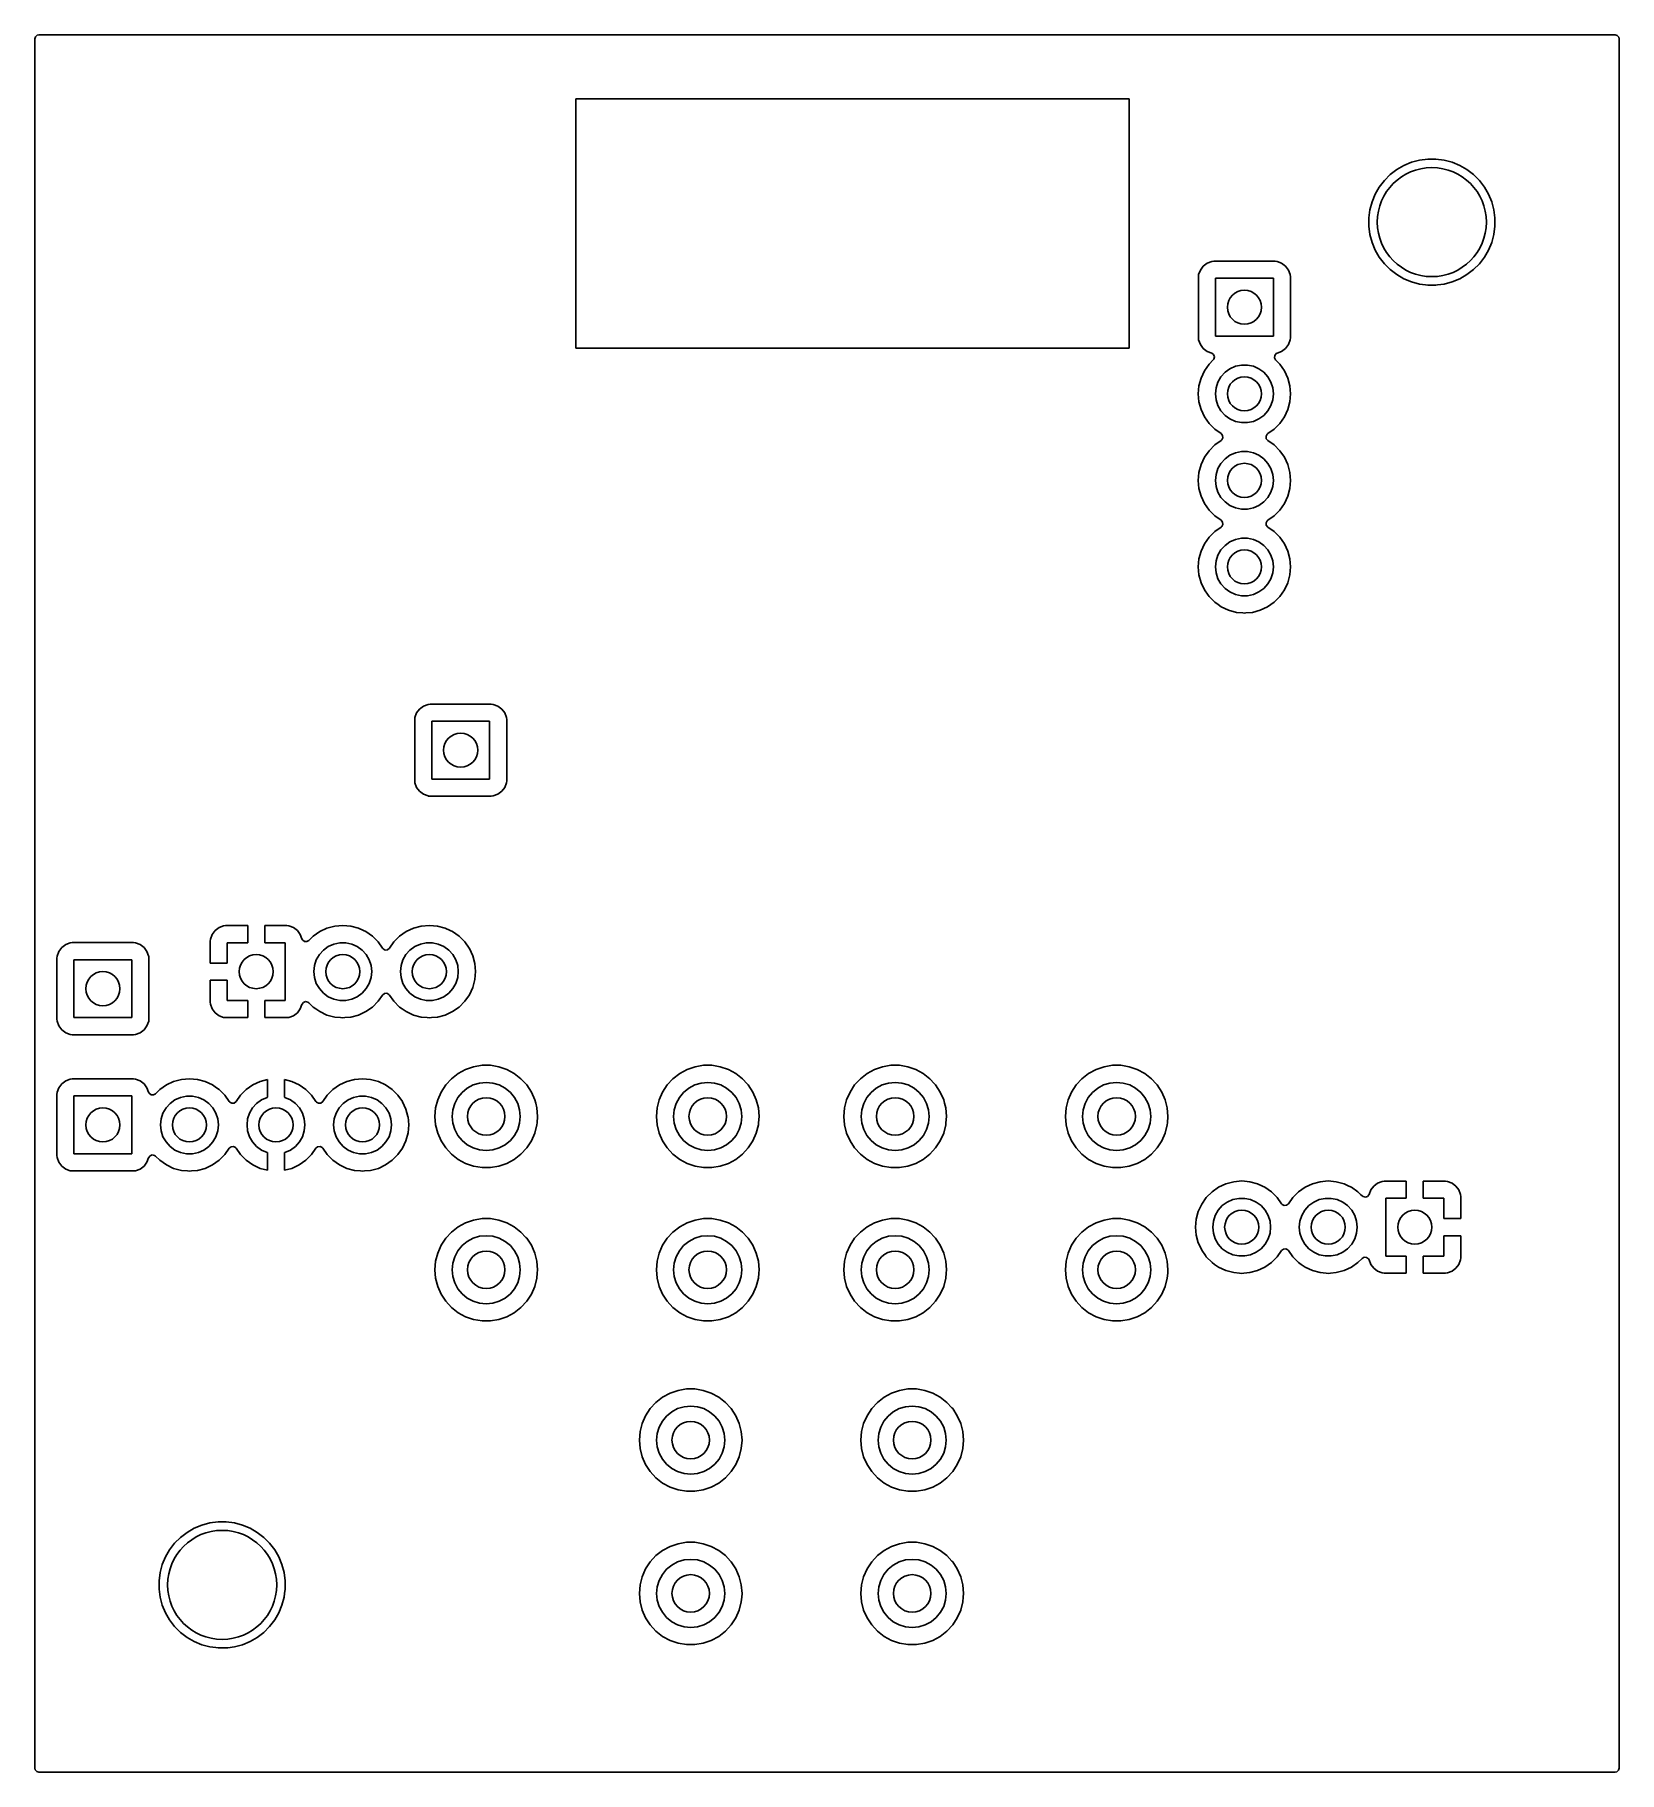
# Model space of a CAD drawing. Extents: x 108 to 154.5, y -126 to -75.
import ezdxf

# ---------------------------------------------------------------- set-up
doc = ezdxf.new("R2010")
doc.units = 0
doc.layers.add('BLACK', color=7, linetype='CONTINUOUS')

msp = doc.modelspace()

# ---------------------------------------------------------------- linework, layer by layer
at = {"layer": 'BLACK', "linetype": 'CONTINUOUS'}
for p, q in [((108.0005, -75.1245), (108.020185, -75.057461)), ((108.0005, -84.2), (108.0005, -75.1245)), ((108.020185, -75.057461), (108.072989, -75.011706)), ((108.072989, -75.011706), (108.1245, -75.0005)), ((108.1245, -75.0005), (154.3755, -75.0005)), ((154.3755, -75.0005), (154.442539, -75.020185)), ((154.442539, -75.020185), (154.488294, -75.072989)), ((154.488294, -75.072989), (154.4995, -75.1245)), ((154.4995, -75.1245), (154.4995, -125.8755)), ((140.12, -76.88), (123.88, -76.88)), ((123.88, -76.88), (123.88, -84.2)), ((140.12, -80.378711), (140.12, -76.88)), ((147.969706, -78.958067), (147.777263, -79.105733)), ((148.179785, -78.836777), (147.969706, -78.958067)), ((148.179794, -78.836773), (148.179785, -78.836777)), ((148.403895, -78.743947), (148.179794, -78.836773)), ((148.638214, -78.681161), (148.403895, -78.743947)), ((148.878711, -78.6495), (148.638214, -78.681161)), ((148.878712, -78.6495), (148.878711, -78.6495)), ((149.121288, -78.6495), (148.878712, -78.6495)), ((149.121289, -78.6495), (149.121288, -78.6495)), ((149.361785, -78.681161), (149.121289, -78.6495)), ((149.596104, -78.743947), (149.361785, -78.681161)), ((149.820205, -78.836773), (149.596104, -78.743947)), ((149.820212, -78.836776), (149.820205, -78.836773)), ((150.030289, -78.958064), (149.820212, -78.836776)), ((150.030292, -78.958066), (150.030289, -78.958064)), ((150.030293, -78.958067), (150.030292, -78.958066)), ((150.222736, -79.105733), (150.030293, -78.958067)), ((147.458067, -79.469706), (147.336777, -79.679785)), ((147.605733, -79.277263), (147.458067, -79.469706)), ((147.605739, -79.277256), (147.605733, -79.277263)), ((147.777256, -79.105739), (147.605739, -79.277256)), ((147.777263, -79.105733), (147.777256, -79.105739)), ((150.222743, -79.105739), (150.222736, -79.105733)), ((150.39426, -79.277256), (150.222743, -79.105739)), ((150.394265, -79.277262), (150.39426, -79.277256)), ((150.541936, -79.469711), (150.394265, -79.277262)), ((150.663224, -79.679788), (150.541936, -79.469711)), ((147.243947, -79.903895), (147.181161, -80.138214)), ((147.336773, -79.679794), (147.243947, -79.903895)), ((147.336777, -79.679785), (147.336773, -79.679794)), ((150.756054, -79.9039), (150.663224, -79.679788)), ((150.818838, -80.138211), (150.756054, -79.9039)), ((140.12, -84.2), (140.12, -80.378711)), ((147.181161, -80.138214), (147.1495, -80.378711)), ((147.1495, -80.378711), (147.1495, -80.621288)), ((150.8505, -80.378712), (150.818838, -80.138211)), ((150.8505, -80.621288), (150.8505, -80.378712)), ((147.1495, -80.621288), (147.181161, -80.861785)), ((147.181161, -80.861785), (147.243947, -81.096104)), ((150.756054, -81.0961), (150.818838, -80.861789)), ((150.818838, -80.861789), (150.8505, -80.621288)), ((147.243947, -81.096104), (147.336773, -81.320205)), ((147.336773, -81.320205), (147.336776, -81.320212)), ((147.336776, -81.320212), (147.458064, -81.530289)), ((147.458064, -81.530289), (147.458066, -81.530292)), ((147.458066, -81.530292), (147.458067, -81.530293)), ((147.458067, -81.530293), (147.605733, -81.722736)), ((150.394265, -81.722738), (150.541936, -81.530289)), ((150.541936, -81.530289), (150.663224, -81.320212)), ((150.663224, -81.320212), (150.756054, -81.0961)), ((142.149501, -82.102123), (142.1495, -82.102135)), ((142.1495, -82.102135), (142.1495, -83.89787)), ((142.155908, -82.042517), (142.149501, -82.102116)), ((142.149501, -82.102116), (142.149501, -82.102123)), ((142.206202, -81.907671), (142.155908, -82.042517)), ((142.206206, -81.907664), (142.206202, -81.907671)), ((142.292452, -81.792455), (142.206206, -81.907664)), ((142.292455, -81.792452), (142.292452, -81.792455)), ((142.407664, -81.706206), (142.292455, -81.792452)), ((142.407671, -81.706202), (142.407664, -81.706206)), ((142.542516, -81.655908), (142.407671, -81.706202)), ((142.602123, -81.649501), (142.542516, -81.655908)), ((142.602129, -81.6495), (142.602123, -81.649501)), ((144.397864, -81.6495), (142.602129, -81.6495)), ((144.397873, -81.6495), (144.397864, -81.6495)), ((144.397881, -81.6495), (144.397873, -81.6495)), ((144.397883, -81.649501), (144.397881, -81.6495)), ((144.457483, -81.655908), (144.397883, -81.649501)), ((144.592328, -81.706202), (144.457482, -81.655908)), ((144.457482, -81.655908), (144.457483, -81.655908)), ((144.592335, -81.706206), (144.592328, -81.706202)), ((144.707544, -81.792452), (144.592335, -81.706206)), ((144.707547, -81.792455), (144.707544, -81.792452)), ((144.793793, -81.907664), (144.707547, -81.792455)), ((144.793797, -81.907671), (144.793793, -81.907664)), ((144.843874, -82.041936), (144.793797, -81.907671)), ((144.844091, -82.042517), (144.843874, -82.041936)), ((144.850499, -82.102128), (144.844091, -82.042517)), ((144.8505, -83.897873), (144.850499, -82.102128)), ((147.605733, -81.722736), (147.605739, -81.722743)), ((147.605739, -81.722743), (147.777256, -81.89426)), ((147.777256, -81.89426), (147.777262, -81.894265)), ((147.777262, -81.894265), (147.969711, -82.041936)), ((147.969711, -82.041936), (148.179788, -82.163224)), ((149.820212, -82.163224), (150.030289, -82.041936)), ((150.030289, -82.041936), (150.222738, -81.894265)), ((150.222738, -81.894265), (150.394265, -81.722738)), ((142.65, -83.85), (142.65, -82.15)), ((142.65, -82.15), (144.35, -82.15)), ((144.35, -82.15), (144.35, -83.85)), ((148.179788, -82.163224), (148.4039, -82.256054)), ((148.4039, -82.256054), (148.638211, -82.318838)), ((148.638211, -82.318838), (148.818586, -82.342584)), ((148.818586, -82.342584), (148.878711, -82.3505)), ((148.878711, -82.3505), (148.878712, -82.3505)), ((148.878712, -82.3505), (149.121289, -82.3505)), ((149.121289, -82.3505), (149.169388, -82.344167)), ((149.169388, -82.344167), (149.361789, -82.318838)), ((149.361789, -82.318838), (149.5961, -82.256054)), ((149.5961, -82.256054), (149.820212, -82.163224)), ((142.1495, -83.89787), (142.149501, -83.897876)), ((142.149501, -83.897876), (142.155908, -83.957483)), ((142.155908, -83.957483), (142.206202, -84.092328)), ((142.206202, -84.092328), (142.206206, -84.092335)), ((142.206206, -84.092335), (142.292452, -84.207544)), ((144.35, -83.85), (142.65, -83.85)), ((144.707546, -84.207546), (144.793796, -84.092331)), ((144.793796, -84.092331), (144.844091, -83.957483)), ((144.844091, -83.957483), (144.8505, -83.897873)), ((108.0005, -85.539999), (108.0005, -84.2)), ((123.88, -84.2), (140.12, -84.2)), ((142.292452, -84.207544), (142.292455, -84.207547)), ((142.292455, -84.207547), (142.407664, -84.293793)), ((142.407664, -84.293793), (142.407671, -84.293797)), ((142.407671, -84.293797), (142.539081, -84.34281)), ((142.58343, -84.546673), (142.461503, -84.6686)), ((142.539081, -84.34281), (142.595015, -84.384681)), ((142.60458, -84.518418), (142.58343, -84.546673)), ((142.595015, -84.384681), (142.619432, -84.450145)), ((142.619432, -84.450145), (142.60458, -84.518418)), ((144.383084, -84.485351), (144.388068, -84.415659)), ((144.416567, -84.546671), (144.383084, -84.485351)), ((144.388068, -84.415659), (144.429939, -84.359725)), ((144.538495, -84.668599), (144.416567, -84.546671)), ((144.429939, -84.359725), (144.460915, -84.34281)), ((144.460915, -84.34281), (144.592331, -84.293796)), ((144.592331, -84.293796), (144.707546, -84.207546)), ((142.226094, -85.076344), (142.164938, -85.304586)), ((142.226098, -85.076335), (142.226094, -85.076344)), ((142.325964, -84.862171), (142.226098, -85.076335)), ((142.325965, -84.862169), (142.325964, -84.862171)), ((142.461503, -84.6686), (142.325965, -84.862169)), ((142.723486, -85.194274), (142.812336, -85.040383)), ((142.812336, -85.040383), (142.931239, -84.908327)), ((142.931239, -84.908327), (143.075, -84.803878)), ((143.075, -84.803878), (143.237336, -84.731602)), ((143.237336, -84.731602), (143.411151, -84.694656)), ((143.411151, -84.694656), (143.588849, -84.694656)), ((143.588849, -84.694656), (143.762664, -84.731602)), ((143.762664, -84.731602), (143.925, -84.803878)), ((143.925, -84.803878), (144.068761, -84.908327)), ((144.068761, -84.908327), (144.187664, -85.040383)), ((144.187664, -85.040383), (144.276514, -85.194274)), ((144.674035, -84.862171), (144.538495, -84.668599)), ((144.773903, -85.076337), (144.674035, -84.862171)), ((144.835063, -85.304592), (144.773903, -85.076337)), ((108.0005, -95.102135), (108.0005, -85.539999)), ((142.164936, -85.304596), (142.144341, -85.539999)), ((142.144341, -85.539999), (142.144341, -85.54)), ((142.144341, -85.54), (142.164936, -85.775403)), ((142.164938, -85.304586), (142.164936, -85.304596)), ((142.65, -85.54), (142.668575, -85.363275)), ((142.668575, -85.716725), (142.65, -85.54)), ((142.668575, -85.363275), (142.723486, -85.194274)), ((144.276514, -85.194274), (144.331425, -85.363275)), ((144.331425, -85.363275), (144.35, -85.54)), ((144.35, -85.54), (144.331425, -85.716725)), ((144.855659, -85.54), (144.835063, -85.304592)), ((144.835063, -85.775408), (144.855659, -85.54)), ((142.164936, -85.775403), (142.164938, -85.775413)), ((142.164938, -85.775413), (142.226094, -86.003655)), ((142.226094, -86.003655), (142.226096, -86.003659)), ((142.226096, -86.003659), (142.226097, -86.003663)), ((142.226097, -86.003663), (142.325965, -86.21783)), ((142.723486, -85.885726), (142.668575, -85.716725)), ((142.812336, -86.039617), (142.723486, -85.885726)), ((142.931239, -86.171673), (142.812336, -86.039617)), ((143.075, -86.276122), (142.931239, -86.171673)), ((144.068761, -86.171673), (143.925, -86.276122)), ((144.187664, -86.039617), (144.068761, -86.171673)), ((144.276514, -85.885726), (144.187664, -86.039617)), ((144.331425, -85.716725), (144.276514, -85.885726)), ((144.674035, -86.21783), (144.773903, -86.003663)), ((144.773903, -86.003663), (144.835063, -85.775408)), ((142.325965, -86.21783), (142.325967, -86.217834)), ((142.325967, -86.217834), (142.461501, -86.411395)), ((142.461501, -86.411395), (142.461506, -86.411402)), ((142.461506, -86.411402), (142.628597, -86.578493)), ((142.628597, -86.578493), (142.628603, -86.578498)), ((142.628603, -86.578498), (142.814157, -86.708424)), ((143.237336, -86.348398), (143.075, -86.276122)), ((143.411151, -86.385344), (143.237336, -86.348398)), ((143.588849, -86.385344), (143.411151, -86.385344)), ((143.762664, -86.348398), (143.588849, -86.385344)), ((143.925, -86.276122), (143.762664, -86.348398)), ((144.185843, -86.708424), (144.371401, -86.578495)), ((144.371401, -86.578495), (144.538495, -86.411401)), ((144.538495, -86.411401), (144.674035, -86.21783)), ((142.628594, -87.041507), (142.461505, -87.208596)), ((142.814158, -86.911574), (142.628594, -87.041507)), ((142.814157, -86.708424), (142.857782, -86.763001)), ((142.833453, -86.894854), (142.814158, -86.911574)), ((142.864976, -86.832499), (142.833453, -86.894854)), ((142.857782, -86.763001), (142.864976, -86.832499)), ((144.135025, -86.787498), (144.166547, -86.725144)), ((144.142218, -86.856997), (144.135025, -86.787498)), ((144.185842, -86.911574), (144.142218, -86.856997)), ((144.166547, -86.725144), (144.185843, -86.708424)), ((144.371401, -87.041504), (144.185842, -86.911574)), ((144.371402, -87.041505), (144.371401, -87.041504)), ((144.538494, -87.208596), (144.371402, -87.041505)), ((142.226094, -87.616343), (142.164938, -87.844585)), ((142.226098, -87.616334), (142.226094, -87.616343)), ((142.325964, -87.40217), (142.226098, -87.616334)), ((142.325965, -87.402168), (142.325964, -87.40217)), ((142.461505, -87.208596), (142.325965, -87.402168)), ((142.723486, -87.734273), (142.812336, -87.580382)), ((142.812336, -87.580382), (142.931239, -87.448326)), ((142.931239, -87.448326), (143.075, -87.343877)), ((143.075, -87.343877), (143.237336, -87.271601)), ((143.237336, -87.271601), (143.411151, -87.234655)), ((143.411151, -87.234655), (143.588849, -87.234655)), ((143.588849, -87.234655), (143.762664, -87.271601)), ((143.762664, -87.271601), (143.925, -87.343877)), ((143.925, -87.343877), (144.068761, -87.448326)), ((144.068761, -87.448326), (144.187664, -87.580382)), ((144.187664, -87.580382), (144.276514, -87.734273)), ((144.538495, -87.208598), (144.538494, -87.208596)), ((144.674035, -87.40217), (144.538495, -87.208598)), ((144.773903, -87.616336), (144.674035, -87.40217)), ((144.835063, -87.844591), (144.773903, -87.616336)), ((142.164936, -87.844595), (142.144341, -88.079998)), ((142.144341, -88.079998), (142.144341, -88.079999)), ((142.144341, -88.079999), (142.164936, -88.315402)), ((142.164938, -87.844585), (142.164936, -87.844595)), ((142.65, -88.079999), (142.668575, -87.903274)), ((142.668575, -88.256724), (142.65, -88.079999)), ((142.668575, -87.903274), (142.723486, -87.734273)), ((144.276514, -87.734273), (144.331425, -87.903274)), ((144.331425, -87.903274), (144.35, -88.079999)), ((144.35, -88.079999), (144.331425, -88.256724)), ((144.855659, -88.079999), (144.835063, -87.844591)), ((144.835063, -88.315407), (144.855659, -88.079999)), ((142.164936, -88.315402), (142.164938, -88.315412)), ((142.164938, -88.315412), (142.226094, -88.543654)), ((142.226094, -88.543654), (142.226096, -88.543658)), ((142.226096, -88.543658), (142.226097, -88.543662)), ((142.226097, -88.543662), (142.325965, -88.757829)), ((142.723486, -88.425725), (142.668575, -88.256724)), ((142.812336, -88.579616), (142.723486, -88.425725)), ((142.931239, -88.711672), (142.812336, -88.579616)), ((143.075, -88.816121), (142.931239, -88.711672)), ((144.068761, -88.711672), (143.925, -88.816121)), ((144.187664, -88.579616), (144.068761, -88.711672)), ((144.276514, -88.425725), (144.187664, -88.579616)), ((144.331425, -88.256724), (144.276514, -88.425725)), ((144.674035, -88.757829), (144.773903, -88.543662)), ((144.773903, -88.543662), (144.835063, -88.315407)), ((142.325965, -88.757829), (142.325967, -88.757833)), ((142.325967, -88.757833), (142.461501, -88.951394)), ((142.461501, -88.951394), (142.461506, -88.951401)), ((142.461506, -88.951401), (142.628597, -89.118492)), ((142.628597, -89.118492), (142.628603, -89.118497)), ((142.628603, -89.118497), (142.814158, -89.248424)), ((143.237336, -88.888397), (143.075, -88.816121)), ((143.411151, -88.925343), (143.237336, -88.888397)), ((143.588849, -88.925343), (143.411151, -88.925343)), ((143.762664, -88.888397), (143.588849, -88.925343)), ((143.925, -88.816121), (143.762664, -88.888397)), ((144.185837, -89.248427), (144.371401, -89.118494)), ((144.371401, -89.118494), (144.538495, -88.9514)), ((144.538495, -88.9514), (144.674035, -88.757829)), ((142.461505, -89.748597), (142.325965, -89.942169)), ((142.628594, -89.581508), (142.461505, -89.748597)), ((142.814159, -89.451574), (142.628594, -89.581508)), ((142.814158, -89.248424), (142.857783, -89.303001)), ((142.833454, -89.434854), (142.814159, -89.451574)), ((142.864977, -89.372499), (142.833454, -89.434854)), ((142.857783, -89.303001), (142.864977, -89.372499)), ((144.135023, -89.327498), (144.166545, -89.265144)), ((144.142216, -89.396997), (144.135023, -89.327498)), ((144.18584, -89.451574), (144.142216, -89.396997)), ((144.166545, -89.265144), (144.185837, -89.248427)), ((144.371401, -89.581505), (144.18584, -89.451574)), ((144.371402, -89.581506), (144.371401, -89.581505)), ((144.538494, -89.748597), (144.371402, -89.581506)), ((144.538495, -89.748599), (144.538494, -89.748597)), ((144.674035, -89.942171), (144.538495, -89.748599)), ((142.226094, -90.156344), (142.164938, -90.384586)), ((142.226098, -90.156335), (142.226094, -90.156344)), ((142.325964, -89.942171), (142.226098, -90.156335)), ((142.325965, -89.942169), (142.325964, -89.942171)), ((142.723486, -90.274274), (142.812336, -90.120383)), ((142.812336, -90.120383), (142.931239, -89.988327)), ((142.931239, -89.988327), (143.075, -89.883878)), ((143.075, -89.883878), (143.237336, -89.811602)), ((143.237336, -89.811602), (143.411151, -89.774656)), ((143.411151, -89.774656), (143.588849, -89.774656)), ((143.588849, -89.774656), (143.762664, -89.811602)), ((143.762664, -89.811602), (143.925, -89.883878)), ((143.925, -89.883878), (144.068761, -89.988327)), ((144.068761, -89.988327), (144.187664, -90.120383)), ((144.187664, -90.120383), (144.276514, -90.274274)), ((144.773903, -90.156337), (144.674035, -89.942171)), ((144.835063, -90.384592), (144.773903, -90.156337)), ((142.164936, -90.384596), (142.144341, -90.619999)), ((142.144341, -90.619999), (142.144341, -90.62)), ((142.144341, -90.62), (142.164936, -90.855403)), ((142.164938, -90.384586), (142.164936, -90.384596)), ((142.65, -90.62), (142.668575, -90.443275)), ((142.668575, -90.796725), (142.65, -90.62)), ((142.668575, -90.443275), (142.723486, -90.274274)), ((144.276514, -90.274274), (144.331425, -90.443275)), ((144.331425, -90.443275), (144.35, -90.62)), ((144.35, -90.62), (144.331425, -90.796725)), ((144.855659, -90.62), (144.835063, -90.384592)), ((144.835063, -90.855408), (144.855659, -90.62)), ((142.164936, -90.855403), (142.164938, -90.855413)), ((142.164938, -90.855413), (142.226094, -91.083655)), ((142.226094, -91.083655), (142.226096, -91.083659)), ((142.226096, -91.083659), (142.226097, -91.083663)), ((142.226097, -91.083663), (142.325965, -91.29783)), ((142.723486, -90.965726), (142.668575, -90.796725)), ((142.812336, -91.119617), (142.723486, -90.965726)), ((142.931239, -91.251673), (142.812336, -91.119617)), ((143.075, -91.356122), (142.931239, -91.251673)), ((144.068761, -91.251673), (143.925, -91.356122)), ((144.187664, -91.119617), (144.068761, -91.251673)), ((144.276514, -90.965726), (144.187664, -91.119617)), ((144.331425, -90.796725), (144.276514, -90.965726)), ((144.674035, -91.29783), (144.773903, -91.083663)), ((144.773903, -91.083663), (144.835063, -90.855408)), ((142.325965, -91.29783), (142.325967, -91.297834)), ((142.325967, -91.297834), (142.434281, -91.452521)), ((142.434281, -91.452521), (142.461505, -91.491401)), ((142.461505, -91.491401), (142.628599, -91.658495)), ((142.628599, -91.658495), (142.725384, -91.726265)), ((142.725384, -91.726265), (142.822165, -91.794032)), ((142.822165, -91.794032), (142.822167, -91.794033)), ((142.822167, -91.794033), (142.82217, -91.794035)), ((142.82217, -91.794035), (143.036337, -91.893903)), ((143.237336, -91.428398), (143.075, -91.356122)), ((143.411151, -91.465344), (143.237336, -91.428398)), ((143.588849, -91.465344), (143.411151, -91.465344)), ((143.762664, -91.428398), (143.588849, -91.465344)), ((143.925, -91.356122), (143.762664, -91.428398)), ((143.963663, -91.893903), (144.17783, -91.794035)), ((144.17783, -91.794035), (144.371401, -91.658495)), ((144.371401, -91.658495), (144.538495, -91.491401)), ((144.538495, -91.491401), (144.674035, -91.29783)), ((143.036337, -91.893903), (143.264592, -91.955063)), ((143.264592, -91.955063), (143.452918, -91.971539)), ((143.452918, -91.971539), (143.499999, -91.975659)), ((143.499999, -91.975659), (143.5, -91.975659)), ((143.5, -91.975659), (143.500001, -91.975659)), ((143.500001, -91.975659), (143.539234, -91.972226)), ((143.539234, -91.972226), (143.735408, -91.955063)), ((143.735408, -91.955063), (143.963663, -91.893903)), ((119.292452, -94.792455), (119.206206, -94.907664)), ((119.292455, -94.792452), (119.292452, -94.792455)), ((119.407664, -94.706206), (119.292455, -94.792452)), ((119.407671, -94.706202), (119.407664, -94.706206)), ((119.542516, -94.655908), (119.407671, -94.706202)), ((119.602123, -94.649501), (119.542516, -94.655908)), ((119.602129, -94.6495), (119.602123, -94.649501)), ((121.397864, -94.6495), (119.602129, -94.6495)), ((121.397873, -94.6495), (121.397864, -94.6495)), ((121.397881, -94.6495), (121.397873, -94.6495)), ((121.397883, -94.649501), (121.397881, -94.6495)), ((121.457483, -94.655908), (121.397883, -94.649501)), ((121.592328, -94.706202), (121.457482, -94.655908)), ((121.457482, -94.655908), (121.457483, -94.655908)), ((121.592335, -94.706206), (121.592328, -94.706202)), ((121.707544, -94.792452), (121.592335, -94.706206)), ((121.707547, -94.792455), (121.707544, -94.792452)), ((121.793793, -94.907664), (121.707547, -94.792455)), ((108.0005, -101.602155), (108.0005, -95.102135)), ((119.149501, -95.102123), (119.1495, -95.102135)), ((119.1495, -95.102135), (119.1495, -96.89787)), ((119.155908, -95.042517), (119.149501, -95.102116)), ((119.149501, -95.102116), (119.149501, -95.102123)), ((119.206202, -94.907671), (119.155908, -95.042517)), ((119.206206, -94.907664), (119.206202, -94.907671)), ((119.65, -96.85), (119.65, -95.15)), ((119.65, -95.15), (121.35, -95.15)), ((121.35, -95.15), (121.35, -96.85)), ((121.793795, -94.907668), (121.793793, -94.907664)), ((121.793796, -94.907669), (121.793795, -94.907668)), ((121.844091, -95.042517), (121.793796, -94.907669)), ((121.850499, -95.102128), (121.844091, -95.042517)), ((121.8505, -96.897873), (121.850499, -95.102128)), ((119.1495, -96.89787), (119.149501, -96.897876)), ((119.149501, -96.897876), (119.155908, -96.957483)), ((121.35, -96.85), (119.65, -96.85)), ((121.844091, -96.957483), (121.8505, -96.897873)), ((119.155908, -96.957483), (119.206202, -97.092328)), ((119.206202, -97.092328), (119.206206, -97.092335)), ((119.206206, -97.092335), (119.292452, -97.207544)), ((119.292452, -97.207544), (119.292455, -97.207547)), ((119.292455, -97.207547), (119.407664, -97.293793)), ((119.407664, -97.293793), (119.407671, -97.293797)), ((119.407671, -97.293797), (119.542517, -97.344091)), ((119.542517, -97.344091), (119.542516, -97.344091)), ((119.542516, -97.344091), (119.549444, -97.344835)), ((119.549444, -97.344835), (119.602127, -97.3505)), ((119.602127, -97.3505), (121.397872, -97.350499)), ((121.397872, -97.350499), (121.457483, -97.344091)), ((121.457483, -97.344091), (121.592331, -97.293796)), ((121.592331, -97.293796), (121.707546, -97.207546)), ((121.707546, -97.207546), (121.793796, -97.092331)), ((121.793796, -97.092331), (121.844091, -96.957483)), ((113.206645, -101.407913), (113.156403, -101.54262)), ((113.206649, -101.407906), (113.206645, -101.407913)), ((113.292809, -101.292812), (113.206649, -101.407906)), ((113.292812, -101.292809), (113.292809, -101.292812)), ((113.407906, -101.206649), (113.292812, -101.292809)), ((113.407913, -101.206645), (113.407906, -101.206649)), ((113.54262, -101.156403), (113.407913, -101.206645)), ((113.542627, -101.156401), (113.54262, -101.156403)), ((113.602155, -101.15), (113.542627, -101.156401)), ((114.25, -101.15), (113.602155, -101.15)), ((114.25, -101.65), (114.25, -101.15)), ((115.397844, -101.15), (114.75, -101.15)), ((114.75, -101.15), (114.75, -101.65)), ((115.457372, -101.156401), (115.397844, -101.15)), ((115.457379, -101.156403), (115.457372, -101.156401)), ((115.592086, -101.206645), (115.457379, -101.156403)), ((115.592093, -101.206649), (115.592086, -101.206645)), ((115.707187, -101.292809), (115.592093, -101.206649)), ((115.70719, -101.292812), (115.707187, -101.292809)), ((115.79335, -101.407906), (115.70719, -101.292812)), ((115.793354, -101.407913), (115.79335, -101.407906)), ((115.842421, -101.53947), (115.793354, -101.407913)), ((116.1686, -101.461503), (116.046284, -101.583819)), ((116.362169, -101.325965), (116.1686, -101.461503)), ((116.362171, -101.325964), (116.362169, -101.325965)), ((116.576335, -101.226098), (116.362171, -101.325964)), ((116.576344, -101.226094), (116.576335, -101.226098)), ((116.804586, -101.164938), (116.576344, -101.226094)), ((116.804596, -101.164936), (116.804586, -101.164938)), ((117.039999, -101.144341), (116.804596, -101.164936)), ((117.040001, -101.144341), (117.039999, -101.144341)), ((117.275403, -101.164936), (117.040001, -101.144341)), ((117.275413, -101.164938), (117.275403, -101.164936)), ((117.503655, -101.226094), (117.275413, -101.164938)), ((117.503659, -101.226096), (117.503655, -101.226094)), ((117.503663, -101.226097), (117.503659, -101.226096)), ((117.646727, -101.292809), (117.503663, -101.226097)), ((117.71783, -101.325965), (117.646727, -101.292809)), ((117.717834, -101.325967), (117.71783, -101.325965)), ((117.911395, -101.461501), (117.717834, -101.325967)), ((117.911402, -101.461506), (117.911395, -101.461501)), ((118.078494, -101.628597), (117.911402, -101.461506)), ((118.708597, -101.461505), (118.541505, -101.628597)), ((118.902169, -101.325965), (118.708597, -101.461505)), ((118.902171, -101.325964), (118.902169, -101.325965)), ((119.116335, -101.226098), (118.902171, -101.325964)), ((119.116344, -101.226094), (119.116335, -101.226098)), ((119.344586, -101.164938), (119.116344, -101.226094)), ((119.344596, -101.164936), (119.344586, -101.164938)), ((119.579999, -101.144341), (119.344596, -101.164936)), ((119.580001, -101.144341), (119.579999, -101.144341)), ((119.815403, -101.164936), (119.580001, -101.144341)), ((119.815413, -101.164938), (119.815403, -101.164936)), ((120.043655, -101.226094), (119.815413, -101.164938)), ((120.043659, -101.226096), (120.043655, -101.226094)), ((120.043663, -101.226097), (120.043659, -101.226096)), ((120.186727, -101.292809), (120.043663, -101.226097)), ((120.25783, -101.325965), (120.186727, -101.292809)), ((120.257834, -101.325967), (120.25783, -101.325965)), ((120.451395, -101.461501), (120.257834, -101.325967)), ((120.451402, -101.461506), (120.451395, -101.461501)), ((120.618494, -101.628597), (120.451402, -101.461506)), ((108.0005, -102.102135), (108.0005, -101.602155)), ((108.706202, -101.907671), (108.655908, -102.042517)), ((108.706206, -101.907664), (108.706202, -101.907671)), ((108.792452, -101.792455), (108.706206, -101.907664)), ((108.792455, -101.792452), (108.792452, -101.792455)), ((108.907664, -101.706206), (108.792455, -101.792452)), ((108.907671, -101.706202), (108.907664, -101.706206)), ((109.042516, -101.655908), (108.907671, -101.706202)), ((109.102123, -101.649501), (109.042516, -101.655908)), ((109.102129, -101.6495), (109.102123, -101.649501)), ((110.897864, -101.6495), (109.102129, -101.6495)), ((110.897873, -101.6495), (110.897864, -101.6495)), ((110.897881, -101.6495), (110.897873, -101.6495)), ((110.897883, -101.649501), (110.897881, -101.6495)), ((110.957483, -101.655908), (110.897883, -101.649501)), ((111.092328, -101.706202), (110.957482, -101.655908)), ((110.957482, -101.655908), (110.957483, -101.655908)), ((111.092335, -101.706206), (111.092328, -101.706202)), ((111.207544, -101.792452), (111.092335, -101.706206)), ((111.207547, -101.792455), (111.207544, -101.792452)), ((111.293793, -101.907664), (111.207547, -101.792455)), ((111.293797, -101.907671), (111.293793, -101.907664)), ((111.341785, -102.036335), (111.293797, -101.907671)), ((113.156401, -101.542627), (113.15, -101.602155)), ((113.15, -101.602155), (113.15, -102.25)), ((113.156403, -101.54262), (113.156401, -101.542627)), ((113.65, -102.25), (113.65, -101.65)), ((113.65, -101.65), (114.25, -101.65)), ((114.75, -101.65), (115.35, -101.65)), ((115.35, -101.65), (115.35, -103.35)), ((115.859336, -101.570447), (115.842421, -101.53947)), ((115.915269, -101.612319), (115.859336, -101.570447)), ((115.984961, -101.617303), (115.915269, -101.612319)), ((116.046284, -101.583819), (115.984961, -101.617303)), ((116.352336, -102.000383), (116.471239, -101.868327)), ((116.471239, -101.868327), (116.615, -101.763878)), ((116.615, -101.763878), (116.777336, -101.691602)), ((116.777336, -101.691602), (116.951151, -101.654656)), ((116.951151, -101.654656), (117.128849, -101.654656)), ((117.128849, -101.654656), (117.302664, -101.691602)), ((117.302664, -101.691602), (117.465, -101.763878)), ((117.465, -101.763878), (117.608761, -101.868327)), ((117.608761, -101.868327), (117.727664, -102.000383)), ((118.208425, -101.814158), (118.078494, -101.628597)), ((118.225145, -101.833454), (118.208425, -101.814158)), ((118.2875, -101.864977), (118.225145, -101.833454)), ((118.356998, -101.857783), (118.2875, -101.864977)), ((118.411575, -101.814158), (118.356998, -101.857783)), ((118.541505, -101.628597), (118.411575, -101.814158)), ((118.892336, -102.000383), (119.011239, -101.868327)), ((119.011239, -101.868327), (119.155, -101.763878)), ((119.155, -101.763878), (119.317336, -101.691602)), ((119.317336, -101.691602), (119.491151, -101.654656)), ((119.491151, -101.654656), (119.668849, -101.654656)), ((119.668849, -101.654656), (119.842664, -101.691602)), ((119.842664, -101.691602), (120.005, -101.763878)), ((120.005, -101.763878), (120.148761, -101.868327)), ((120.148761, -101.868327), (120.267664, -102.000383)), ((120.748425, -101.814158), (120.618494, -101.628597)), ((120.754035, -101.822171), (120.748425, -101.814158)), ((120.853903, -102.036337), (120.754035, -101.822171)), ((108.0005, -106.102135), (108.0005, -102.102135)), ((108.649501, -102.102123), (108.6495, -102.102135)), ((108.6495, -102.102135), (108.6495, -103.89787)), ((108.649739, -102.099901), (108.649501, -102.102123)), ((108.655908, -102.042517), (108.649739, -102.099901)), ((109.15, -103.85), (109.15, -102.15)), ((109.15, -102.15), (110.85, -102.15)), ((110.85, -102.15), (110.85, -103.85)), ((111.344091, -102.042517), (111.341785, -102.036335)), ((111.350499, -102.102128), (111.344091, -102.042517)), ((111.3505, -103.897873), (111.350499, -102.102128)), ((113.15, -102.25), (113.65, -102.25)), ((116.19, -102.5), (116.208575, -102.323275)), ((116.208575, -102.676725), (116.19, -102.5)), ((116.208575, -102.323275), (116.263486, -102.154274)), ((116.263486, -102.154274), (116.352336, -102.000383)), ((117.727664, -102.000383), (117.816514, -102.154274)), ((117.816514, -102.154274), (117.871425, -102.323275)), ((117.871425, -102.323275), (117.89, -102.5)), ((117.89, -102.5), (117.871425, -102.676725)), ((118.73, -102.5), (118.748575, -102.323275)), ((118.748575, -102.676725), (118.73, -102.5)), ((118.748575, -102.323275), (118.803486, -102.154274)), ((118.803486, -102.154274), (118.892336, -102.000383)), ((120.267664, -102.000383), (120.356514, -102.154274)), ((120.356514, -102.154274), (120.411425, -102.323275)), ((120.411425, -102.323275), (120.43, -102.5)), ((120.43, -102.5), (120.411425, -102.676725)), ((120.915063, -102.264592), (120.853903, -102.036337)), ((120.935659, -102.5), (120.915063, -102.264592)), ((120.915063, -102.735408), (120.935659, -102.5)), ((113.15, -102.75), (113.15, -103.397844)), ((113.65, -102.75), (113.15, -102.75)), ((113.65, -103.35), (113.65, -102.75)), ((116.263486, -102.845726), (116.208575, -102.676725)), ((116.352336, -102.999617), (116.263486, -102.845726)), ((116.471239, -103.131673), (116.352336, -102.999617)), ((117.727664, -102.999617), (117.608761, -103.131673)), ((117.816514, -102.845726), (117.727664, -102.999617)), ((117.871425, -102.676725), (117.816514, -102.845726)), ((118.803486, -102.845726), (118.748575, -102.676725)), ((118.892336, -102.999617), (118.803486, -102.845726)), ((119.011239, -103.131673), (118.892336, -102.999617)), ((120.267664, -102.999617), (120.148761, -103.131673)), ((120.356514, -102.845726), (120.267664, -102.999617)), ((120.411425, -102.676725), (120.356514, -102.845726)), ((120.754035, -103.17783), (120.853903, -102.963663)), ((120.853903, -102.963663), (120.915063, -102.735408)), ((113.15, -103.397844), (113.156401, -103.457372)), ((113.156401, -103.457372), (113.156403, -103.457379)), ((113.156403, -103.457379), (113.206645, -103.592086)), ((114.25, -103.35), (113.65, -103.35)), ((114.25, -103.85), (114.25, -103.35)), ((115.35, -103.35), (114.75, -103.35)), ((114.75, -103.35), (114.75, -103.85)), ((115.793354, -103.592086), (115.842422, -103.460529)), ((115.842422, -103.460529), (115.884293, -103.404595)), ((115.884293, -103.404595), (115.949757, -103.380178)), ((115.949757, -103.380178), (116.01803, -103.39503)), ((116.01803, -103.39503), (116.046285, -103.416181)), ((116.046285, -103.416181), (116.168599, -103.538495)), ((116.615, -103.236122), (116.471239, -103.131673)), ((116.777336, -103.308398), (116.615, -103.236122)), ((116.951151, -103.345344), (116.777336, -103.308398)), ((117.128849, -103.345344), (116.951151, -103.345344)), ((117.302664, -103.308398), (117.128849, -103.345344)), ((117.465, -103.236122), (117.302664, -103.308398)), ((117.608761, -103.131673), (117.465, -103.236122)), ((117.911401, -103.538495), (118.078495, -103.371401)), ((118.078495, -103.371401), (118.208425, -103.185842)), ((118.208425, -103.185842), (118.263002, -103.142217)), ((118.263002, -103.142217), (118.3325, -103.135023)), ((118.3325, -103.135023), (118.394855, -103.166546)), ((118.394855, -103.166546), (118.411575, -103.185842)), ((118.411575, -103.185842), (118.5415, -103.371395)), ((118.5415, -103.371395), (118.541505, -103.371401)), ((118.541505, -103.371401), (118.708599, -103.538495)), ((119.155, -103.236122), (119.011239, -103.131673)), ((119.317336, -103.308398), (119.155, -103.236122)), ((119.491151, -103.345344), (119.317336, -103.308398)), ((119.668849, -103.345344), (119.491151, -103.345344)), ((119.842664, -103.308398), (119.668849, -103.345344)), ((120.005, -103.236122), (119.842664, -103.308398)), ((120.148761, -103.131673), (120.005, -103.236122)), ((120.451401, -103.538495), (120.618495, -103.371401)), ((120.618495, -103.371401), (120.754035, -103.17783)), ((108.6495, -103.89787), (108.649501, -103.897876)), ((108.649501, -103.897876), (108.655908, -103.957483)), ((108.655908, -103.957483), (108.706202, -104.092328)), ((110.85, -103.85), (109.15, -103.85)), ((111.293796, -104.092331), (111.344091, -103.957483)), ((111.344091, -103.957483), (111.3505, -103.897873)), ((113.206645, -103.592086), (113.206649, -103.592093)), ((113.206649, -103.592093), (113.292809, -103.707187)), ((113.292809, -103.707187), (113.292812, -103.70719)), ((113.292812, -103.70719), (113.407906, -103.79335)), ((113.407906, -103.79335), (113.407913, -103.793354)), ((113.407913, -103.793354), (113.54262, -103.843596)), ((113.54262, -103.843596), (113.542627, -103.843598)), ((113.542627, -103.843598), (113.602155, -103.849999)), ((113.602155, -103.849999), (113.602172, -103.85)), ((113.602172, -103.85), (114.25, -103.85)), ((114.75, -103.85), (115.397828, -103.85)), ((115.397828, -103.85), (115.397844, -103.849999)), ((115.397844, -103.849999), (115.457372, -103.843598)), ((115.457372, -103.843598), (115.457379, -103.843596)), ((115.457379, -103.843596), (115.592086, -103.793354)), ((115.592086, -103.793354), (115.592093, -103.79335)), ((115.592093, -103.79335), (115.707187, -103.70719)), ((115.707187, -103.70719), (115.70719, -103.707187)), ((115.70719, -103.707187), (115.79335, -103.592093)), ((115.79335, -103.592093), (115.793354, -103.592086)), ((116.168599, -103.538495), (116.245135, -103.592086)), ((116.245135, -103.592086), (116.362165, -103.674032)), ((116.362165, -103.674032), (116.362167, -103.674033)), ((116.362167, -103.674033), (116.36217, -103.674035)), ((116.36217, -103.674035), (116.576337, -103.773903)), ((116.576337, -103.773903), (116.804592, -103.835063)), ((116.804592, -103.835063), (116.975319, -103.85)), ((116.975319, -103.85), (117.039999, -103.855659)), ((117.039999, -103.855659), (117.04, -103.855659)), ((117.04, -103.855659), (117.040001, -103.855659)), ((117.040001, -103.855659), (117.104681, -103.85)), ((117.104681, -103.85), (117.275408, -103.835063)), ((117.275408, -103.835063), (117.503663, -103.773903)), ((117.503663, -103.773903), (117.71783, -103.674035)), ((117.71783, -103.674035), (117.911401, -103.538495)), ((118.708599, -103.538495), (118.785135, -103.592086)), ((118.785135, -103.592086), (118.902165, -103.674032)), ((118.902165, -103.674032), (118.902167, -103.674033)), ((118.902167, -103.674033), (118.90217, -103.674035)), ((118.90217, -103.674035), (119.116337, -103.773903)), ((119.116337, -103.773903), (119.344592, -103.835063)), ((119.344592, -103.835063), (119.515319, -103.85)), ((119.515319, -103.85), (119.579999, -103.855659)), ((119.579999, -103.855659), (119.58, -103.855659)), ((119.58, -103.855659), (119.580001, -103.855659)), ((119.580001, -103.855659), (119.644681, -103.85)), ((119.644681, -103.85), (119.815408, -103.835063)), ((119.815408, -103.835063), (120.043663, -103.773903)), ((120.043663, -103.773903), (120.25783, -103.674035)), ((120.25783, -103.674035), (120.451401, -103.538495)), ((108.706202, -104.092328), (108.706206, -104.092335)), ((108.706206, -104.092335), (108.792452, -104.207544)), ((108.792452, -104.207544), (108.792455, -104.207547)), ((108.792455, -104.207547), (108.907664, -104.293793)), ((108.907664, -104.293793), (108.907671, -104.293797)), ((108.907671, -104.293797), (109.042517, -104.344091)), ((109.042517, -104.344091), (109.042516, -104.344091)), ((109.042516, -104.344091), (109.049444, -104.344835)), ((109.049444, -104.344835), (109.102127, -104.3505)), ((109.102127, -104.3505), (110.897872, -104.350499)), ((110.897872, -104.350499), (110.957483, -104.344091)), ((110.957483, -104.344091), (111.092331, -104.293796)), ((111.092331, -104.293796), (111.207546, -104.207546)), ((111.207546, -104.207546), (111.293796, -104.092331)), ((120.426492, -105.489524), (120.230256, -105.642261)), ((120.645187, -105.371172), (120.426492, -105.489524)), ((120.645196, -105.371169), (120.645187, -105.371172)), ((120.880382, -105.290429), (120.645196, -105.371169)), ((121.125664, -105.2495), (120.880382, -105.290429)), ((121.374334, -105.2495), (121.125664, -105.2495)), ((121.619615, -105.290429), (121.374334, -105.2495)), ((121.854801, -105.371169), (121.619615, -105.290429)), ((121.85481, -105.371172), (121.854801, -105.371169)), ((122.073505, -105.489524), (121.85481, -105.371172)), ((122.073506, -105.489525), (122.073505, -105.489524)), ((122.073508, -105.489526), (122.073506, -105.489525)), ((122.269743, -105.642262), (122.073508, -105.489526)), ((126.926493, -105.489523), (126.730257, -105.64226)), ((127.145188, -105.371171), (126.926493, -105.489523)), ((127.145197, -105.371168), (127.145188, -105.371171)), ((127.380383, -105.290428), (127.145197, -105.371168)), ((127.625665, -105.249499), (127.380383, -105.290428)), ((127.874335, -105.249499), (127.625665, -105.249499)), ((128.119616, -105.290428), (127.874335, -105.249499)), ((128.354802, -105.371168), (128.119616, -105.290428)), ((128.354811, -105.371171), (128.354802, -105.371168)), ((128.573506, -105.489523), (128.354811, -105.371171)), ((128.573507, -105.489524), (128.573506, -105.489523)), ((128.573509, -105.489525), (128.573507, -105.489524)), ((128.769744, -105.642261), (128.573509, -105.489525)), ((132.426492, -105.489524), (132.230256, -105.642261)), ((132.645187, -105.371172), (132.426492, -105.489524)), ((132.645196, -105.371169), (132.645187, -105.371172)), ((132.880382, -105.290429), (132.645196, -105.371169)), ((133.125664, -105.2495), (132.880382, -105.290429)), ((133.374334, -105.2495), (133.125664, -105.2495)), ((133.619615, -105.290429), (133.374334, -105.2495)), ((133.854801, -105.371169), (133.619615, -105.290429)), ((133.85481, -105.371172), (133.854801, -105.371169)), ((134.073505, -105.489524), (133.85481, -105.371172)), ((134.073506, -105.489525), (134.073505, -105.489524)), ((134.073508, -105.489526), (134.073506, -105.489525)), ((134.269743, -105.642262), (134.073508, -105.489526)), ((138.926493, -105.489523), (138.730257, -105.64226)), ((139.145188, -105.371171), (138.926493, -105.489523)), ((139.145197, -105.371168), (139.145188, -105.371171)), ((139.380383, -105.290428), (139.145197, -105.371168)), ((139.625665, -105.249499), (139.380383, -105.290428)), ((139.874335, -105.249499), (139.625665, -105.249499)), ((140.119616, -105.290428), (139.874335, -105.249499)), ((140.354802, -105.371168), (140.119616, -105.290428)), ((140.354811, -105.371171), (140.354802, -105.371168)), ((140.573506, -105.489523), (140.354811, -105.371171)), ((140.573507, -105.489524), (140.573506, -105.489523)), ((140.573509, -105.489525), (140.573507, -105.489524)), ((140.769744, -105.642261), (140.573509, -105.489525)), ((108.655908, -106.042517), (108.649501, -106.102116)), ((108.706202, -105.907671), (108.655908, -106.042517)), ((108.706206, -105.907664), (108.706202, -105.907671)), ((108.792452, -105.792455), (108.706206, -105.907664)), ((108.792455, -105.792452), (108.792452, -105.792455)), ((108.907664, -105.706206), (108.792455, -105.792452)), ((108.907671, -105.706202), (108.907664, -105.706206)), ((109.042516, -105.655908), (108.907671, -105.706202)), ((109.102123, -105.649501), (109.042516, -105.655908)), ((109.102129, -105.6495), (109.102123, -105.649501)), ((110.897864, -105.6495), (109.102129, -105.6495)), ((110.897873, -105.6495), (110.897864, -105.6495)), ((110.897881, -105.6495), (110.897873, -105.6495)), ((110.897883, -105.649501), (110.897881, -105.6495)), ((110.957483, -105.655908), (110.897883, -105.649501)), ((111.092328, -105.706202), (110.957482, -105.655908)), ((110.957482, -105.655908), (110.957483, -105.655908)), ((111.092335, -105.706206), (111.092328, -105.706202)), ((111.207544, -105.792452), (111.092335, -105.706206)), ((111.207547, -105.792455), (111.207544, -105.792452)), ((111.293793, -105.907664), (111.207547, -105.792455)), ((111.293797, -105.907671), (111.293793, -105.907664)), ((111.34281, -106.039081), (111.293797, -105.907671)), ((111.359725, -106.070058), (111.34281, -106.039081)), ((111.415658, -106.11193), (111.359725, -106.070058)), ((111.6686, -105.961503), (111.546673, -106.08343)), ((111.862169, -105.825965), (111.6686, -105.961503)), ((111.862171, -105.825964), (111.862169, -105.825965)), ((112.076335, -105.726098), (111.862171, -105.825964)), ((112.076344, -105.726094), (112.076335, -105.726098)), ((112.304586, -105.664938), (112.076344, -105.726094)), ((112.304596, -105.664936), (112.304586, -105.664938)), ((112.539999, -105.644341), (112.304596, -105.664936)), ((112.540001, -105.644341), (112.539999, -105.644341)), ((112.775403, -105.664936), (112.540001, -105.644341)), ((112.775413, -105.664938), (112.775403, -105.664936)), ((113.003655, -105.726094), (112.775413, -105.664938)), ((113.003659, -105.726096), (113.003655, -105.726094)), ((113.003663, -105.726097), (113.003659, -105.726096)), ((113.216219, -105.825214), (113.003663, -105.726097)), ((113.21783, -105.825965), (113.216219, -105.825214)), ((113.217834, -105.825967), (113.21783, -105.825965)), ((113.334518, -105.907671), (113.217834, -105.825967)), ((113.411401, -105.961505), (113.334518, -105.907671)), ((113.578495, -106.128599), (113.411401, -105.961505)), ((114.208919, -105.961891), (114.04189, -106.12892)), ((114.208925, -105.961886), (114.208919, -105.961891)), ((114.402419, -105.8264), (114.208925, -105.961886)), ((114.402421, -105.826399), (114.402419, -105.8264)), ((114.616506, -105.72657), (114.402421, -105.826399)), ((114.616512, -105.726567), (114.616506, -105.72657)), ((114.829998, -105.669364), (114.616512, -105.726567)), ((114.829999, -105.669364), (114.829998, -105.669364)), ((114.829999, -106.18891), (114.829999, -105.669364)), ((115.543485, -105.726567), (115.329999, -105.669364)), ((115.329999, -105.669364), (115.329999, -106.18891)), ((115.543491, -105.72657), (115.543485, -105.726567)), ((115.757577, -105.826399), (115.543491, -105.72657)), ((115.951081, -105.961894), (115.757577, -105.826399)), ((116.118107, -106.12892), (115.951081, -105.961894)), ((116.748597, -105.961505), (116.581505, -106.128597)), ((116.942169, -105.825965), (116.748597, -105.961505)), ((116.942171, -105.825964), (116.942169, -105.825965)), ((117.156335, -105.726098), (116.942171, -105.825964)), ((117.156344, -105.726094), (117.156335, -105.726098)), ((117.384586, -105.664938), (117.156344, -105.726094)), ((117.384596, -105.664936), (117.384586, -105.664938)), ((117.619999, -105.644341), (117.384596, -105.664936)), ((117.620001, -105.644341), (117.619999, -105.644341)), ((117.855403, -105.664936), (117.620001, -105.644341)), ((117.855413, -105.664938), (117.855403, -105.664936)), ((118.083655, -105.726094), (117.855413, -105.664938)), ((118.083659, -105.726096), (118.083655, -105.726094)), ((118.083663, -105.726097), (118.083659, -105.726096)), ((118.296219, -105.825214), (118.083663, -105.726097)), ((118.29783, -105.825965), (118.296219, -105.825214)), ((118.297834, -105.825967), (118.29783, -105.825965)), ((118.491395, -105.961501), (118.297834, -105.825967)), ((118.491402, -105.961506), (118.491395, -105.961501)), ((118.658494, -106.128597), (118.491402, -105.961506)), ((119.925825, -106.033393), (119.825935, -106.261118)), ((120.061832, -105.825217), (119.925825, -106.033393)), ((120.230256, -105.642261), (120.061832, -105.825217)), ((120.418529, -106.19443), (120.542892, -106.042893)), ((120.542892, -106.042893), (120.694429, -105.91853)), ((120.694429, -105.91853), (120.867316, -105.82612)), ((120.867316, -105.82612), (121.054909, -105.769215)), ((121.054909, -105.769215), (121.249999, -105.75)), ((121.249999, -105.75), (121.445089, -105.769215)), ((121.445089, -105.769215), (121.632682, -105.82612)), ((121.632682, -105.82612), (121.805569, -105.91853)), ((121.805569, -105.91853), (121.957106, -106.042893)), ((121.957106, -106.042893), (122.081469, -106.19443)), ((122.408004, -105.792454), (122.269743, -105.642262)), ((122.438165, -105.825217), (122.408004, -105.792454)), ((122.574172, -106.033393), (122.438165, -105.825217)), ((122.674062, -106.261118), (122.574172, -106.033393)), ((126.425826, -106.033392), (126.325936, -106.261117)), ((126.561833, -105.825216), (126.425826, -106.033392)), ((126.730257, -105.64226), (126.561833, -105.825216)), ((126.91853, -106.194429), (127.042893, -106.042892)), ((127.042893, -106.042892), (127.19443, -105.918529)), ((127.19443, -105.918529), (127.367317, -105.826119)), ((127.367317, -105.826119), (127.55491, -105.769214)), ((127.55491, -105.769214), (127.75, -105.749999)), ((127.75, -105.749999), (127.94509, -105.769214)), ((127.94509, -105.769214), (128.132683, -105.826119)), ((128.132683, -105.826119), (128.30557, -105.918529)), ((128.30557, -105.918529), (128.457107, -106.042892)), ((128.457107, -106.042892), (128.58147, -106.194429)), ((128.908004, -105.792452), (128.769744, -105.642261)), ((128.938166, -105.825216), (128.908004, -105.792452)), ((129.074173, -106.033392), (128.938166, -105.825216)), ((129.174063, -106.261117), (129.074173, -106.033392)), ((131.925825, -106.033393), (131.825935, -106.261118)), ((132.061832, -105.825217), (131.925825, -106.033393)), ((132.230256, -105.642261), (132.061832, -105.825217)), ((132.418529, -106.19443), (132.542892, -106.042893)), ((132.542892, -106.042893), (132.694429, -105.91853)), ((132.694429, -105.91853), (132.867316, -105.82612)), ((132.867316, -105.82612), (133.054909, -105.769215)), ((133.054909, -105.769215), (133.249999, -105.75)), ((133.249999, -105.75), (133.445089, -105.769215)), ((133.445089, -105.769215), (133.632682, -105.82612)), ((133.632682, -105.82612), (133.805569, -105.91853)), ((133.805569, -105.91853), (133.957106, -106.042893)), ((133.957106, -106.042893), (134.081469, -106.19443)), ((134.408004, -105.792454), (134.269743, -105.642262)), ((134.438165, -105.825217), (134.408004, -105.792454)), ((134.574172, -106.033393), (134.438165, -105.825217)), ((134.674062, -106.261118), (134.574172, -106.033393)), ((138.425826, -106.033392), (138.325936, -106.261117)), ((138.561833, -105.825216), (138.425826, -106.033392)), ((138.730257, -105.64226), (138.561833, -105.825216)), ((138.91853, -106.194429), (139.042893, -106.042892)), ((139.042893, -106.042892), (139.19443, -105.918529)), ((139.19443, -105.918529), (139.367317, -105.826119)), ((139.367317, -105.826119), (139.55491, -105.769214)), ((139.55491, -105.769214), (139.75, -105.749999)), ((139.75, -105.749999), (139.94509, -105.769214)), ((139.94509, -105.769214), (140.132683, -105.826119)), ((140.132683, -105.826119), (140.30557, -105.918529)), ((140.30557, -105.918529), (140.457107, -106.042892)), ((140.457107, -106.042892), (140.58147, -106.194429)), ((140.908004, -105.792452), (140.769744, -105.642261)), ((140.938166, -105.825216), (140.908004, -105.792452)), ((141.074173, -106.033392), (140.938166, -105.825216)), ((141.174063, -106.261117), (141.074173, -106.033392)), ((108.0005, -111.249994), (108.0005, -106.102135)), ((108.649501, -106.102116), (108.6495, -106.102135)), ((108.6495, -106.102135), (108.6495, -107.89787)), ((109.15, -107.85), (109.15, -106.15)), ((109.15, -106.15), (110.85, -106.15)), ((110.85, -106.15), (110.85, -107.85)), ((111.48535, -106.116914), (111.415658, -106.11193)), ((111.546673, -106.08343), (111.48535, -106.116914)), ((111.763486, -106.654274), (111.852336, -106.500383)), ((111.852336, -106.500383), (111.971239, -106.368327)), ((111.971239, -106.368327), (112.115, -106.263878)), ((112.115, -106.263878), (112.277336, -106.191602)), ((112.277336, -106.191602), (112.451151, -106.154656)), ((112.451151, -106.154656), (112.628849, -106.154656)), ((112.628849, -106.154656), (112.802664, -106.191602)), ((112.802664, -106.191602), (112.965, -106.263878)), ((112.965, -106.263878), (113.108761, -106.368327)), ((113.108761, -106.368327), (113.227664, -106.500383)), ((113.227664, -106.500383), (113.316514, -106.654274)), ((113.70873, -106.314595), (113.578495, -106.128599)), ((113.725449, -106.33389), (113.70873, -106.314595)), ((113.787803, -106.365412), (113.725449, -106.33389)), ((113.857302, -106.358219), (113.787803, -106.365412)), ((113.911879, -106.314595), (113.857302, -106.358219)), ((114.041889, -106.128922), (113.911879, -106.314595)), ((114.04189, -106.12892), (114.041889, -106.128922)), ((114.303485, -106.654274), (114.392335, -106.500383)), ((114.392335, -106.500383), (114.511238, -106.368327)), ((114.511238, -106.368327), (114.654999, -106.263878)), ((114.654999, -106.263878), (114.817335, -106.191602)), ((114.817335, -106.191602), (114.829999, -106.18891)), ((115.329999, -106.18891), (115.342663, -106.191602)), ((115.342663, -106.191602), (115.504999, -106.263878)), ((115.504999, -106.263878), (115.64876, -106.368327)), ((115.64876, -106.368327), (115.767663, -106.500383)), ((115.767663, -106.500383), (115.856513, -106.654274)), ((116.118112, -106.128927), (116.118107, -106.12892)), ((116.248119, -106.314595), (116.118112, -106.128927)), ((116.264839, -106.333891), (116.248119, -106.314595)), ((116.327194, -106.365414), (116.264839, -106.333891)), ((116.396692, -106.35822), (116.327194, -106.365414)), ((116.451269, -106.314595), (116.396692, -106.35822)), ((116.581505, -106.128597), (116.451269, -106.314595)), ((116.843486, -106.654274), (116.932336, -106.500383)), ((116.932336, -106.500383), (117.051239, -106.368327)), ((117.051239, -106.368327), (117.195, -106.263878)), ((117.195, -106.263878), (117.357336, -106.191602)), ((117.357336, -106.191602), (117.531151, -106.154656)), ((117.531151, -106.154656), (117.708849, -106.154656)), ((117.708849, -106.154656), (117.882664, -106.191602)), ((117.882664, -106.191602), (118.045, -106.263878)), ((118.045, -106.263878), (118.188761, -106.368327)), ((118.188761, -106.368327), (118.307664, -106.500383)), ((118.307664, -106.500383), (118.396514, -106.654274)), ((118.788731, -106.314595), (118.658494, -106.128597)), ((118.794035, -106.322171), (118.788731, -106.314595)), ((118.893903, -106.536337), (118.794035, -106.322171)), ((118.951152, -106.749994), (118.893903, -106.536337)), ((119.764889, -106.502187), (119.744356, -106.749994)), ((119.764891, -106.502175), (119.764889, -106.502187)), ((119.825935, -106.261118), (119.764891, -106.502175)), ((120.249999, -106.75), (120.269214, -106.55491)), ((120.269214, -106.55491), (120.326119, -106.367317)), ((120.326119, -106.367317), (120.418529, -106.19443)), ((122.081469, -106.19443), (122.173879, -106.367317)), ((122.173879, -106.367317), (122.230784, -106.55491)), ((122.230784, -106.55491), (122.249999, -106.75)), ((122.700473, -106.365412), (122.674062, -106.261118)), ((122.735106, -106.502178), (122.700473, -106.365412)), ((122.735108, -106.502187), (122.735106, -106.502178)), ((122.755642, -106.749993), (122.735108, -106.502187)), ((126.26489, -106.502186), (126.244357, -106.749993)), ((126.264892, -106.502174), (126.26489, -106.502186)), ((126.325936, -106.261117), (126.264892, -106.502174)), ((126.75, -106.749999), (126.769215, -106.554909)), ((126.769215, -106.554909), (126.82612, -106.367316)), ((126.82612, -106.367316), (126.91853, -106.194429)), ((128.58147, -106.194429), (128.67388, -106.367316)), ((128.67388, -106.367316), (128.730785, -106.554909)), ((128.730785, -106.554909), (128.75, -106.749999)), ((129.235107, -106.502174), (129.174063, -106.261117)), ((129.235109, -106.502186), (129.235107, -106.502174)), ((129.255643, -106.749993), (129.235109, -106.502186)), ((131.764889, -106.502187), (131.744356, -106.749994)), ((131.764891, -106.502175), (131.764889, -106.502187)), ((131.825935, -106.261118), (131.764891, -106.502175)), ((132.249999, -106.75), (132.269214, -106.55491)), ((132.269214, -106.55491), (132.326119, -106.367317)), ((132.326119, -106.367317), (132.418529, -106.19443)), ((134.081469, -106.19443), (134.173879, -106.367317)), ((134.173879, -106.367317), (134.230784, -106.55491)), ((134.230784, -106.55491), (134.249999, -106.75)), ((134.700473, -106.365412), (134.674062, -106.261118)), ((134.735106, -106.502178), (134.700473, -106.365412)), ((134.735108, -106.502187), (134.735106, -106.502178)), ((134.755642, -106.749993), (134.735108, -106.502187)), ((138.26489, -106.502186), (138.244357, -106.749993)), ((138.264892, -106.502174), (138.26489, -106.502186)), ((138.325936, -106.261117), (138.264892, -106.502174)), ((138.75, -106.749999), (138.769215, -106.554909)), ((138.769215, -106.554909), (138.82612, -106.367316)), ((138.82612, -106.367316), (138.91853, -106.194429)), ((140.58147, -106.194429), (140.67388, -106.367316)), ((140.67388, -106.367316), (140.730785, -106.554909)), ((140.730785, -106.554909), (140.75, -106.749999)), ((141.235107, -106.502174), (141.174063, -106.261117)), ((141.235109, -106.502186), (141.235107, -106.502174)), ((141.255643, -106.749993), (141.235109, -106.502186)), ((111.69, -107), (111.708575, -106.823275)), ((111.708575, -107.176725), (111.69, -107)), ((111.708575, -106.823275), (111.763486, -106.654274)), ((113.316514, -106.654274), (113.371425, -106.823275)), ((113.371425, -106.823275), (113.39, -107)), ((113.39, -107), (113.371425, -107.176725)), ((114.229999, -107), (114.248574, -106.823275)), ((114.248574, -107.176725), (114.229999, -107)), ((114.248574, -106.823275), (114.303485, -106.654274)), ((115.856513, -106.654274), (115.911424, -106.823275)), ((115.911424, -106.823275), (115.929999, -107)), ((115.929999, -107), (115.911424, -107.176725)), ((116.77, -107), (116.788575, -106.823275)), ((116.788575, -107.176725), (116.77, -107)), ((116.788575, -106.823275), (116.843486, -106.654274)), ((118.396514, -106.654274), (118.451425, -106.823275)), ((118.451425, -106.823275), (118.47, -107)), ((118.47, -107), (118.451425, -107.176725)), ((118.955063, -106.764592), (118.951152, -106.749994)), ((118.955063, -106.764596), (118.955063, -106.764592)), ((118.975467, -106.997811), (118.955063, -106.764596)), ((118.955063, -107.235408), (118.975659, -107)), ((118.975659, -107), (118.975467, -106.997811)), ((119.744356, -106.749994), (119.744356, -106.750005)), ((119.744356, -106.750005), (119.764889, -106.997812)), ((119.764889, -106.997812), (119.764891, -106.997824)), ((119.764891, -106.997824), (119.825935, -107.238881)), ((120.269214, -106.94509), (120.249999, -106.75)), ((120.326119, -107.132683), (120.269214, -106.94509)), ((122.230784, -106.94509), (122.173879, -107.132683)), ((122.249999, -106.75), (122.230784, -106.94509)), ((122.674062, -107.238881), (122.735107, -106.997821)), ((122.735107, -106.997821), (122.740381, -106.934174)), ((122.740381, -106.934174), (122.755642, -106.750005)), ((122.755642, -106.749994), (122.755642, -106.749993)), ((122.755642, -106.750005), (122.755642, -106.749994)), ((126.244357, -106.749993), (126.244357, -106.750004)), ((126.244357, -106.750004), (126.26489, -106.997811)), ((126.26489, -106.997811), (126.264892, -106.997823)), ((126.264892, -106.997823), (126.325936, -107.23888)), ((126.769215, -106.945089), (126.75, -106.749999)), ((126.82612, -107.132682), (126.769215, -106.945089)), ((128.730785, -106.945089), (128.67388, -107.132682)), ((128.75, -106.749999), (128.730785, -106.945089)), ((129.174063, -107.23888), (129.235108, -106.99782)), ((129.235108, -106.99782), (129.240382, -106.934174)), ((129.240382, -106.934174), (129.255643, -106.750004)), ((129.255643, -106.749994), (129.255643, -106.749993)), ((129.255643, -106.750004), (129.255643, -106.749994)), ((131.744356, -106.749994), (131.744356, -106.750005)), ((131.744356, -106.750005), (131.764889, -106.997812)), ((131.764889, -106.997812), (131.764891, -106.997824)), ((131.764891, -106.997824), (131.825935, -107.238881)), ((132.269214, -106.94509), (132.249999, -106.75)), ((132.326119, -107.132683), (132.269214, -106.94509)), ((134.230784, -106.94509), (134.173879, -107.132683)), ((134.249999, -106.75), (134.230784, -106.94509)), ((134.674062, -107.238881), (134.735107, -106.997821)), ((134.735107, -106.997821), (134.740381, -106.934174)), ((134.740381, -106.934174), (134.755642, -106.750005)), ((134.755642, -106.749994), (134.755642, -106.749993)), ((134.755642, -106.750005), (134.755642, -106.749994)), ((138.244357, -106.749993), (138.244357, -106.750004)), ((138.244357, -106.750004), (138.26489, -106.997811)), ((138.26489, -106.997811), (138.264892, -106.997823)), ((138.264892, -106.997823), (138.325936, -107.23888)), ((138.769215, -106.945089), (138.75, -106.749999)), ((138.82612, -107.132682), (138.769215, -106.945089)), ((140.730785, -106.945089), (140.67388, -107.132682)), ((140.75, -106.749999), (140.730785, -106.945089)), ((141.174063, -107.23888), (141.235108, -106.99782)), ((141.235108, -106.99782), (141.240382, -106.934174)), ((141.240382, -106.934174), (141.255643, -106.750004)), ((141.255643, -106.750004), (141.255643, -106.749993)), ((111.763486, -107.345726), (111.708575, -107.176725)), ((111.852336, -107.499617), (111.763486, -107.345726)), ((111.971239, -107.631673), (111.852336, -107.499617)), ((113.227664, -107.499617), (113.108761, -107.631673)), ((113.316514, -107.345726), (113.227664, -107.499617)), ((113.371425, -107.176725), (113.316514, -107.345726)), ((114.303485, -107.345726), (114.248574, -107.176725)), ((114.392335, -107.499617), (114.303485, -107.345726)), ((114.511238, -107.631673), (114.392335, -107.499617)), ((115.767663, -107.499617), (115.64876, -107.631673)), ((115.856513, -107.345726), (115.767663, -107.499617)), ((115.911424, -107.176725), (115.856513, -107.345726)), ((116.843486, -107.345726), (116.788575, -107.176725)), ((116.932336, -107.499617), (116.843486, -107.345726)), ((117.051239, -107.631673), (116.932336, -107.499617)), ((118.307664, -107.499617), (118.188761, -107.631673)), ((118.396514, -107.345726), (118.307664, -107.499617)), ((118.451425, -107.176725), (118.396514, -107.345726)), ((118.794035, -107.67783), (118.893903, -107.463663)), ((118.893903, -107.463663), (118.955063, -107.235408)), ((119.825935, -107.238881), (119.925825, -107.466606)), ((119.925825, -107.466606), (120.061832, -107.674782)), ((120.418529, -107.30557), (120.326119, -107.132683)), ((120.542892, -107.457107), (120.418529, -107.30557)), ((120.694429, -107.58147), (120.542892, -107.457107)), ((120.867316, -107.67388), (120.694429, -107.58147)), ((121.805569, -107.58147), (121.632682, -107.67388)), ((121.957106, -107.457107), (121.805569, -107.58147)), ((122.081469, -107.30557), (121.957106, -107.457107)), ((122.173879, -107.132683), (122.081469, -107.30557)), ((122.438163, -107.674785), (122.574172, -107.466607)), ((122.574172, -107.466607), (122.674062, -107.238881)), ((126.325936, -107.23888), (126.425826, -107.466605)), ((126.425826, -107.466605), (126.561833, -107.674781)), ((126.91853, -107.305569), (126.82612, -107.132682)), ((127.042893, -107.457106), (126.91853, -107.305569)), ((127.19443, -107.581469), (127.042893, -107.457106)), ((127.367317, -107.673879), (127.19443, -107.581469)), ((128.30557, -107.581469), (128.132683, -107.673879)), ((128.457107, -107.457106), (128.30557, -107.581469)), ((128.58147, -107.305569), (128.457107, -107.457106)), ((128.67388, -107.132682), (128.58147, -107.305569)), ((128.938164, -107.674784), (129.074173, -107.466606)), ((129.074173, -107.466606), (129.174063, -107.23888)), ((131.825935, -107.238881), (131.925825, -107.466606)), ((131.925825, -107.466606), (132.061832, -107.674782)), ((132.418529, -107.30557), (132.326119, -107.132683)), ((132.542892, -107.457107), (132.418529, -107.30557)), ((132.694429, -107.58147), (132.542892, -107.457107)), ((132.867316, -107.67388), (132.694429, -107.58147)), ((133.805569, -107.58147), (133.632682, -107.67388)), ((133.957106, -107.457107), (133.805569, -107.58147)), ((134.081469, -107.30557), (133.957106, -107.457107)), ((134.173879, -107.132683), (134.081469, -107.30557)), ((134.438163, -107.674785), (134.574172, -107.466607)), ((134.574172, -107.466607), (134.674062, -107.238881)), ((138.325936, -107.23888), (138.425826, -107.466605)), ((138.425826, -107.466605), (138.561833, -107.674781)), ((138.91853, -107.305569), (138.82612, -107.132682)), ((139.042893, -107.457106), (138.91853, -107.305569)), ((139.19443, -107.581469), (139.042893, -107.457106)), ((139.367317, -107.673879), (139.19443, -107.581469)), ((140.30557, -107.581469), (140.132683, -107.673879)), ((140.457107, -107.457106), (140.30557, -107.581469)), ((140.58147, -107.305569), (140.457107, -107.457106)), ((140.67388, -107.132682), (140.58147, -107.305569)), ((140.938164, -107.674784), (141.074173, -107.466606)), ((141.074173, -107.466606), (141.174063, -107.23888)), ((108.6495, -107.89787), (108.649501, -107.897876)), ((108.649501, -107.897876), (108.655908, -107.957483)), ((108.655908, -107.957483), (108.706202, -108.092328)), ((108.706202, -108.092328), (108.706206, -108.092335)), ((108.706206, -108.092335), (108.792452, -108.207544)), ((110.85, -107.85), (109.15, -107.85)), ((111.207546, -108.207546), (111.293796, -108.092331)), ((111.293796, -108.092331), (111.34281, -107.960916)), ((111.34281, -107.960916), (111.384681, -107.904984)), ((111.384681, -107.904984), (111.450145, -107.880566)), ((111.450145, -107.880566), (111.518418, -107.895417)), ((111.518418, -107.895417), (111.546673, -107.916569)), ((111.546673, -107.916569), (111.668599, -108.038495)), ((111.668599, -108.038495), (111.765384, -108.106265)), ((111.765384, -108.106265), (111.862165, -108.174032)), ((112.115, -107.736122), (111.971239, -107.631673)), ((112.277336, -107.808398), (112.115, -107.736122)), ((112.451151, -107.845344), (112.277336, -107.808398)), ((112.628849, -107.845344), (112.451151, -107.845344)), ((112.802664, -107.808398), (112.628849, -107.845344)), ((112.965, -107.736122), (112.802664, -107.808398)), ((113.108761, -107.631673), (112.965, -107.736122)), ((113.21783, -108.174035), (113.411401, -108.038495)), ((113.411401, -108.038495), (113.578495, -107.871401)), ((113.578495, -107.871401), (113.708731, -107.685403)), ((113.708731, -107.685403), (113.763305, -107.641781)), ((113.763305, -107.641781), (113.832804, -107.634587)), ((113.832804, -107.634587), (113.895159, -107.66611)), ((113.895159, -107.66611), (113.911878, -107.685405)), ((113.911878, -107.685405), (114.041889, -107.871078)), ((114.041889, -107.871078), (114.208916, -108.038105)), ((114.208916, -108.038105), (114.40242, -108.1736)), ((114.654999, -107.736122), (114.511238, -107.631673)), ((114.817335, -107.808398), (114.654999, -107.736122)), ((114.829999, -107.811089), (114.817335, -107.808398)), ((114.829999, -108.330634), (114.829999, -107.811089)), ((115.342663, -107.808398), (115.329999, -107.811089)), ((115.329999, -107.811089), (115.329999, -108.330633)), ((115.504999, -107.736122), (115.342663, -107.808398)), ((115.64876, -107.631673), (115.504999, -107.736122)), ((115.757577, -108.1736), (115.951081, -108.038105)), ((115.951081, -108.038105), (116.118104, -107.871082)), ((116.118104, -107.871082), (116.248119, -107.685404)), ((116.248119, -107.685404), (116.302696, -107.641779)), ((116.302696, -107.641779), (116.372195, -107.634587)), ((116.372195, -107.634587), (116.434549, -107.666109)), ((116.434549, -107.666109), (116.451269, -107.685405)), ((116.451269, -107.685405), (116.5815, -107.871395)), ((116.5815, -107.871395), (116.581505, -107.871401)), ((116.581505, -107.871401), (116.748599, -108.038495)), ((116.748599, -108.038495), (116.845384, -108.106265)), ((116.845384, -108.106265), (116.942165, -108.174032)), ((117.195, -107.736122), (117.051239, -107.631673)), ((117.357336, -107.808398), (117.195, -107.736122)), ((117.531151, -107.845344), (117.357336, -107.808398)), ((117.708849, -107.845344), (117.531151, -107.845344)), ((117.882664, -107.808398), (117.708849, -107.845344)), ((118.045, -107.736122), (117.882664, -107.808398)), ((118.188761, -107.631673), (118.045, -107.736122)), ((118.29783, -108.174035), (118.491401, -108.038495)), ((118.491401, -108.038495), (118.658495, -107.871401)), ((118.658495, -107.871401), (118.794035, -107.67783)), ((120.061832, -107.674782), (120.061834, -107.674784)), ((120.061834, -107.674784), (120.061835, -107.674785)), ((120.061835, -107.674785), (120.230255, -107.857738)), ((120.230255, -107.857738), (120.42649, -108.010474)), ((120.42649, -108.010474), (120.645189, -108.128828)), ((121.054909, -107.730785), (120.867316, -107.67388)), ((121.249999, -107.75), (121.054909, -107.730785)), ((121.445089, -107.730785), (121.249999, -107.75)), ((121.632682, -107.67388), (121.445089, -107.730785)), ((121.854809, -108.128828), (122.073508, -108.010474)), ((122.073508, -108.010474), (122.269743, -107.857738)), ((122.269743, -107.857738), (122.438163, -107.674785)), ((126.561833, -107.674781), (126.561836, -107.674784)), ((126.561836, -107.674784), (126.730256, -107.857737)), ((126.730256, -107.857737), (126.926491, -108.010473)), ((126.926491, -108.010473), (127.14519, -108.128827)), ((127.55491, -107.730784), (127.367317, -107.673879)), ((127.75, -107.749999), (127.55491, -107.730784)), ((127.94509, -107.730784), (127.75, -107.749999)), ((128.132683, -107.673879), (127.94509, -107.730784)), ((128.35481, -108.128827), (128.573509, -108.010473)), ((128.573509, -108.010473), (128.769744, -107.857737)), ((128.769744, -107.857737), (128.938164, -107.674784)), ((132.061832, -107.674782), (132.061834, -107.674784)), ((132.061834, -107.674784), (132.061835, -107.674785)), ((132.061835, -107.674785), (132.230255, -107.857738)), ((132.230255, -107.857738), (132.42649, -108.010474)), ((132.42649, -108.010474), (132.645189, -108.128828)), ((133.054909, -107.730785), (132.867316, -107.67388)), ((133.249999, -107.75), (133.054909, -107.730785)), ((133.445089, -107.730785), (133.249999, -107.75)), ((133.632682, -107.67388), (133.445089, -107.730785)), ((133.854809, -108.128828), (134.073508, -108.010474)), ((134.073508, -108.010474), (134.269743, -107.857738)), ((134.269743, -107.857738), (134.438163, -107.674785)), ((138.561833, -107.674781), (138.561836, -107.674784)), ((138.561836, -107.674784), (138.730256, -107.857737)), ((138.730256, -107.857737), (138.926491, -108.010473)), ((138.926491, -108.010473), (139.14519, -108.128827)), ((139.55491, -107.730784), (139.367317, -107.673879)), ((139.75, -107.749999), (139.55491, -107.730784)), ((139.94509, -107.730784), (139.75, -107.749999)), ((140.132683, -107.673879), (139.94509, -107.730784)), ((140.35481, -108.128827), (140.573509, -108.010473)), ((140.573509, -108.010473), (140.769744, -107.857737)), ((140.769744, -107.857737), (140.938164, -107.674784)), ((108.792452, -108.207544), (108.792455, -108.207547)), ((108.792455, -108.207547), (108.907664, -108.293793)), ((108.907664, -108.293793), (108.907671, -108.293797)), ((108.907671, -108.293797), (109.042517, -108.344091)), ((109.042517, -108.344091), (109.042516, -108.344091)), ((109.042516, -108.344091), (109.049444, -108.344835)), ((109.049444, -108.344835), (109.102127, -108.3505)), ((109.102127, -108.3505), (110.897872, -108.350499)), ((110.897872, -108.350499), (110.957483, -108.344091)), ((110.957483, -108.344091), (111.092331, -108.293796)), ((111.092331, -108.293796), (111.207546, -108.207546)), ((111.862165, -108.174032), (111.862167, -108.174033)), ((111.862167, -108.174033), (111.86217, -108.174035)), ((111.86217, -108.174035), (112.076337, -108.273903)), ((112.076337, -108.273903), (112.304592, -108.335063)), ((112.304592, -108.335063), (112.481034, -108.3505)), ((112.481034, -108.3505), (112.539999, -108.355659)), ((112.539999, -108.355659), (112.54, -108.355659)), ((112.54, -108.355659), (112.540001, -108.355659)), ((112.540001, -108.355659), (112.598966, -108.3505)), ((112.598966, -108.3505), (112.775408, -108.335063)), ((112.775408, -108.335063), (113.003663, -108.273903)), ((113.003663, -108.273903), (113.21783, -108.174035)), ((114.40242, -108.1736), (114.616506, -108.273429)), ((114.616506, -108.273429), (114.616515, -108.273433)), ((114.616515, -108.273433), (114.829999, -108.330634)), ((115.329999, -108.330633), (115.543482, -108.273433)), ((115.543482, -108.273433), (115.543491, -108.273429)), ((115.543491, -108.273429), (115.757577, -108.1736)), ((116.942165, -108.174032), (116.942167, -108.174033)), ((116.942167, -108.174033), (116.94217, -108.174035)), ((116.94217, -108.174035), (117.156337, -108.273903)), ((117.156337, -108.273903), (117.384592, -108.335063)), ((117.384592, -108.335063), (117.561034, -108.3505)), ((117.561034, -108.3505), (117.619999, -108.355659)), ((117.619999, -108.355659), (117.62, -108.355659)), ((117.62, -108.355659), (117.620001, -108.355659)), ((117.620001, -108.355659), (117.678966, -108.3505)), ((117.678966, -108.3505), (117.855408, -108.335063)), ((117.855408, -108.335063), (118.083663, -108.273903)), ((118.083663, -108.273903), (118.29783, -108.174035)), ((120.645189, -108.128828), (120.880385, -108.209571)), ((120.880385, -108.209571), (121.125664, -108.2505)), ((121.125664, -108.2505), (121.374334, -108.2505)), ((121.374334, -108.2505), (121.619613, -108.209571)), ((121.619613, -108.209571), (121.854809, -108.128828)), ((127.14519, -108.128827), (127.380386, -108.20957)), ((127.380386, -108.20957), (127.625665, -108.250499)), ((127.625665, -108.250499), (127.874335, -108.250499)), ((127.874335, -108.250499), (128.119614, -108.20957)), ((128.119614, -108.20957), (128.35481, -108.128827)), ((132.645189, -108.128828), (132.880385, -108.209571)), ((132.880385, -108.209571), (133.125664, -108.2505)), ((133.125664, -108.2505), (133.374334, -108.2505)), ((133.374334, -108.2505), (133.619613, -108.209571)), ((133.619613, -108.209571), (133.854809, -108.128828)), ((139.14519, -108.128827), (139.380386, -108.20957)), ((139.380386, -108.20957), (139.625665, -108.250499)), ((139.625665, -108.250499), (139.874335, -108.250499)), ((139.874335, -108.250499), (140.119614, -108.20957)), ((140.119614, -108.20957), (140.35481, -108.128827)), ((142.381506, -109.128597), (142.245966, -109.322169)), ((142.548598, -108.961505), (142.381506, -109.128597)), ((142.74217, -108.825965), (142.548598, -108.961505)), ((142.742172, -108.825964), (142.74217, -108.825965)), ((142.956336, -108.726098), (142.742172, -108.825964)), ((142.956345, -108.726094), (142.956336, -108.726098)), ((143.184587, -108.664938), (142.956345, -108.726094)), ((143.184597, -108.664936), (143.184587, -108.664938)), ((143.42, -108.644341), (143.184597, -108.664936)), ((143.420002, -108.644341), (143.42, -108.644341)), ((143.655404, -108.664936), (143.420002, -108.644341)), ((143.655414, -108.664938), (143.655404, -108.664936)), ((143.883656, -108.726094), (143.655414, -108.664938)), ((143.88366, -108.726096), (143.883656, -108.726094)), ((143.883664, -108.726097), (143.88366, -108.726096)), ((144.026728, -108.792809), (143.883664, -108.726097)), ((144.097831, -108.825965), (144.026728, -108.792809)), ((144.097835, -108.825967), (144.097831, -108.825965)), ((144.291396, -108.961501), (144.097835, -108.825967)), ((144.291403, -108.961506), (144.291396, -108.961501)), ((144.458495, -109.128597), (144.291403, -108.961506)), ((144.588425, -109.314157), (144.458495, -109.128597)), ((144.921508, -109.128594), (144.791575, -109.314158)), ((145.088597, -108.961505), (144.921508, -109.128594)), ((145.282169, -108.825965), (145.088597, -108.961505)), ((145.282171, -108.825964), (145.282169, -108.825965)), ((145.496335, -108.726098), (145.282171, -108.825964)), ((145.496344, -108.726094), (145.496335, -108.726098)), ((145.724586, -108.664938), (145.496344, -108.726094)), ((145.724596, -108.664936), (145.724586, -108.664938)), ((145.959999, -108.644341), (145.724596, -108.664936)), ((145.960001, -108.644341), (145.959999, -108.644341)), ((146.195403, -108.664936), (145.960001, -108.644341)), ((146.195413, -108.664938), (146.195403, -108.664936)), ((146.423655, -108.726094), (146.195413, -108.664938)), ((146.423659, -108.726096), (146.423655, -108.726094)), ((146.423663, -108.726097), (146.423659, -108.726096)), ((146.566727, -108.792809), (146.423663, -108.726097)), ((146.63783, -108.825965), (146.566727, -108.792809)), ((146.637834, -108.825967), (146.63783, -108.825965)), ((146.831396, -108.961501), (146.637834, -108.825967)), ((146.831397, -108.961502), (146.831396, -108.961501)), ((146.831401, -108.961505), (146.831397, -108.961502)), ((146.909366, -109.03947), (146.831401, -108.961505)), ((146.953715, -109.083819), (146.909366, -109.03947)), ((146.981969, -109.104969), (146.953715, -109.083819)), ((147.050242, -109.119821), (146.981969, -109.104969)), ((147.115707, -109.095404), (147.050242, -109.119821)), ((147.157578, -109.03947), (147.115707, -109.095404)), ((147.206645, -108.907913), (147.157578, -109.03947)), ((147.206649, -108.907906), (147.206645, -108.907913)), ((147.292809, -108.792812), (147.206649, -108.907906)), ((147.292812, -108.792809), (147.292809, -108.792812)), ((147.407906, -108.706649), (147.292812, -108.792809)), ((147.407913, -108.706645), (147.407906, -108.706649)), ((147.54262, -108.656403), (147.407913, -108.706645)), ((147.542627, -108.656401), (147.54262, -108.656403)), ((147.602155, -108.65), (147.542627, -108.656401)), ((148.25, -108.65), (147.602155, -108.65)), ((148.25, -109.15), (148.25, -108.65)), ((149.397844, -108.65), (148.75, -108.65)), ((148.75, -108.65), (148.75, -109.15)), ((149.457372, -108.656401), (149.397844, -108.65)), ((149.457379, -108.656403), (149.457372, -108.656401)), ((149.592086, -108.706645), (149.457379, -108.656403)), ((149.592093, -108.706649), (149.592086, -108.706645)), ((149.707187, -108.792809), (149.592093, -108.706649)), ((149.70719, -108.792812), (149.707187, -108.792809)), ((149.79335, -108.907906), (149.70719, -108.792812)), ((149.793354, -108.907913), (149.79335, -108.907906)), ((149.843596, -109.04262), (149.793354, -108.907913)), ((149.843598, -109.042627), (149.843596, -109.04262)), ((149.849999, -109.102155), (149.843598, -109.042627)), ((149.85, -109.102172), (149.849999, -109.102155)), ((149.85, -109.75), (149.85, -109.102172)), ((142.146095, -109.536344), (142.084939, -109.764586)), ((142.146099, -109.536335), (142.146095, -109.536344)), ((142.245965, -109.322171), (142.146099, -109.536335)), ((142.245966, -109.322169), (142.245965, -109.322171)), ((142.643487, -109.654274), (142.732337, -109.500383)), ((142.732337, -109.500383), (142.85124, -109.368327)), ((142.85124, -109.368327), (142.995001, -109.263878)), ((142.995001, -109.263878), (143.157337, -109.191602)), ((143.157337, -109.191602), (143.331152, -109.154656)), ((143.331152, -109.154656), (143.50885, -109.154656)), ((143.50885, -109.154656), (143.682665, -109.191602)), ((143.682665, -109.191602), (143.845001, -109.263878)), ((143.845001, -109.263878), (143.988762, -109.368327)), ((143.988762, -109.368327), (144.107665, -109.500383)), ((144.107665, -109.500383), (144.196515, -109.654274)), ((144.605145, -109.333453), (144.588425, -109.314157)), ((144.667499, -109.364975), (144.605145, -109.333453)), ((144.736998, -109.357782), (144.667499, -109.364975)), ((144.791575, -109.314158), (144.736998, -109.357782)), ((145.183486, -109.654274), (145.272336, -109.500383)), ((145.272336, -109.500383), (145.391239, -109.368327)), ((145.391239, -109.368327), (145.535, -109.263878)), ((145.535, -109.263878), (145.697336, -109.191602)), ((145.697336, -109.191602), (145.871151, -109.154656)), ((145.871151, -109.154656), (146.048849, -109.154656)), ((146.048849, -109.154656), (146.222664, -109.191602)), ((146.222664, -109.191602), (146.385, -109.263878)), ((146.385, -109.263878), (146.528761, -109.368327)), ((146.528761, -109.368327), (146.647664, -109.500383)), ((146.647664, -109.500383), (146.736514, -109.654274)), ((147.65, -110.85), (147.65, -109.15)), ((147.65, -109.15), (148.25, -109.15)), ((148.75, -109.15), (149.35, -109.15)), ((149.35, -109.15), (149.35, -109.75)), ((120.230257, -110.142261), (120.061833, -110.325217)), ((120.426493, -109.989524), (120.230257, -110.142261)), ((120.645188, -109.871172), (120.426493, -109.989524)), ((120.645197, -109.871169), (120.645188, -109.871172)), ((120.880383, -109.790429), (120.645197, -109.871169)), ((121.125665, -109.7495), (120.880383, -109.790429)), ((121.374335, -109.7495), (121.125665, -109.7495)), ((121.619616, -109.790429), (121.374335, -109.7495)), ((121.854802, -109.871169), (121.619616, -109.790429)), ((121.854811, -109.871172), (121.854802, -109.871169)), ((122.073506, -109.989524), (121.854811, -109.871172)), ((122.073507, -109.989525), (122.073506, -109.989524)), ((122.073509, -109.989526), (122.073507, -109.989525)), ((122.269744, -110.142262), (122.073509, -109.989526)), ((122.416557, -110.301744), (122.269744, -110.142262)), ((126.730257, -110.142261), (126.561833, -110.325217)), ((126.926493, -109.989524), (126.730257, -110.142261)), ((127.145188, -109.871172), (126.926493, -109.989524)), ((127.145197, -109.871169), (127.145188, -109.871172)), ((127.380383, -109.790429), (127.145197, -109.871169)), ((127.625665, -109.7495), (127.380383, -109.790429)), ((127.874335, -109.7495), (127.625665, -109.7495)), ((128.119616, -109.790429), (127.874335, -109.7495)), ((128.354802, -109.871169), (128.119616, -109.790429)), ((128.354811, -109.871172), (128.354802, -109.871169)), ((128.573506, -109.989524), (128.354811, -109.871172)), ((128.573507, -109.989525), (128.573506, -109.989524)), ((128.573509, -109.989526), (128.573507, -109.989525)), ((128.769744, -110.142262), (128.573509, -109.989526)), ((128.916557, -110.301744), (128.769744, -110.142262)), ((132.230257, -110.142261), (132.061833, -110.325217)), ((132.426493, -109.989524), (132.230257, -110.142261)), ((132.645188, -109.871172), (132.426493, -109.989524)), ((132.645197, -109.871169), (132.645188, -109.871172)), ((132.880383, -109.790429), (132.645197, -109.871169)), ((133.125665, -109.7495), (132.880383, -109.790429)), ((133.374335, -109.7495), (133.125665, -109.7495)), ((133.619616, -109.790429), (133.374335, -109.7495)), ((133.854802, -109.871169), (133.619616, -109.790429)), ((133.854811, -109.871172), (133.854802, -109.871169)), ((134.073506, -109.989524), (133.854811, -109.871172)), ((134.073507, -109.989525), (134.073506, -109.989524)), ((134.073509, -109.989526), (134.073507, -109.989525)), ((134.269744, -110.142262), (134.073509, -109.989526)), ((134.416557, -110.301744), (134.269744, -110.142262)), ((138.730257, -110.142261), (138.561833, -110.325217)), ((138.926493, -109.989524), (138.730257, -110.142261)), ((139.145188, -109.871172), (138.926493, -109.989524)), ((139.145197, -109.871169), (139.145188, -109.871172)), ((139.380383, -109.790429), (139.145197, -109.871169)), ((139.625665, -109.7495), (139.380383, -109.790429)), ((139.874335, -109.7495), (139.625665, -109.7495)), ((140.119616, -109.790429), (139.874335, -109.7495)), ((140.354802, -109.871169), (140.119616, -109.790429)), ((140.354811, -109.871172), (140.354802, -109.871169)), ((140.573506, -109.989524), (140.354811, -109.871172)), ((140.573507, -109.989525), (140.573506, -109.989524)), ((140.573509, -109.989526), (140.573507, -109.989525)), ((140.586965, -109.999999), (140.573509, -109.989526)), ((140.769744, -110.142262), (140.586965, -109.999999)), ((140.916557, -110.301744), (140.769744, -110.142262)), ((142.084937, -109.764596), (142.064342, -109.999999)), ((142.064342, -109.999999), (142.064342, -110)), ((142.064342, -110), (142.084937, -110.235403)), ((142.084939, -109.764586), (142.084937, -109.764596)), ((142.570001, -110), (142.588576, -109.823275)), ((142.588576, -110.176725), (142.570001, -110)), ((142.588576, -109.823275), (142.643487, -109.654274)), ((144.196515, -109.654274), (144.251426, -109.823275)), ((144.251426, -109.823275), (144.270001, -110)), ((144.270001, -110), (144.251426, -110.176725)), ((145.11, -110), (145.128575, -109.823275)), ((145.128575, -110.176725), (145.11, -110)), ((145.128575, -109.823275), (145.183486, -109.654274)), ((146.736514, -109.654274), (146.791425, -109.823275)), ((146.791425, -109.823275), (146.81, -110)), ((146.81, -110), (146.791425, -110.176725)), ((149.35, -109.75), (149.85, -109.75)), ((119.925826, -110.533393), (119.825936, -110.761118)), ((120.061833, -110.325217), (119.925826, -110.533393)), ((120.41853, -110.69443), (120.542893, -110.542893)), ((120.542893, -110.542893), (120.69443, -110.41853)), ((120.69443, -110.41853), (120.867317, -110.32612)), ((120.867317, -110.32612), (121.05491, -110.269215)), ((121.05491, -110.269215), (121.25, -110.25)), ((121.25, -110.25), (121.44509, -110.269215)), ((121.44509, -110.269215), (121.632683, -110.32612)), ((121.632683, -110.32612), (121.80557, -110.41853)), ((121.80557, -110.41853), (121.957107, -110.542893)), ((121.957107, -110.542893), (122.08147, -110.69443)), ((122.438166, -110.325217), (122.416557, -110.301744)), ((122.574173, -110.533393), (122.438166, -110.325217)), ((122.674063, -110.761118), (122.574173, -110.533393)), ((126.425826, -110.533393), (126.325936, -110.761118)), ((126.561833, -110.325217), (126.425826, -110.533393)), ((126.91853, -110.69443), (127.042893, -110.542893)), ((127.042893, -110.542893), (127.19443, -110.41853)), ((127.19443, -110.41853), (127.367317, -110.32612)), ((127.367317, -110.32612), (127.55491, -110.269215)), ((127.55491, -110.269215), (127.75, -110.25)), ((127.75, -110.25), (127.94509, -110.269215)), ((127.94509, -110.269215), (128.132683, -110.32612)), ((128.132683, -110.32612), (128.30557, -110.41853)), ((128.30557, -110.41853), (128.457107, -110.542893)), ((128.457107, -110.542893), (128.58147, -110.69443)), ((128.938166, -110.325217), (128.916557, -110.301744)), ((129.074173, -110.533393), (128.938166, -110.325217)), ((129.174063, -110.761118), (129.074173, -110.533393)), ((131.925826, -110.533393), (131.825936, -110.761118)), ((132.061833, -110.325217), (131.925826, -110.533393)), ((132.41853, -110.69443), (132.542893, -110.542893)), ((132.542893, -110.542893), (132.69443, -110.41853)), ((132.69443, -110.41853), (132.867317, -110.32612)), ((132.867317, -110.32612), (133.05491, -110.269215)), ((133.05491, -110.269215), (133.25, -110.25)), ((133.25, -110.25), (133.44509, -110.269215)), ((133.44509, -110.269215), (133.632683, -110.32612)), ((133.632683, -110.32612), (133.80557, -110.41853)), ((133.80557, -110.41853), (133.957107, -110.542893)), ((133.957107, -110.542893), (134.08147, -110.69443)), ((134.438166, -110.325217), (134.416557, -110.301744)), ((134.574173, -110.533393), (134.438166, -110.325217)), ((134.674063, -110.761118), (134.574173, -110.533393)), ((138.425826, -110.533393), (138.325936, -110.761118)), ((138.561833, -110.325217), (138.425826, -110.533393)), ((138.91853, -110.69443), (139.042893, -110.542893)), ((139.042893, -110.542893), (139.19443, -110.41853)), ((139.19443, -110.41853), (139.367317, -110.32612)), ((139.367317, -110.32612), (139.55491, -110.269215)), ((139.55491, -110.269215), (139.75, -110.25)), ((139.75, -110.25), (139.94509, -110.269215)), ((139.94509, -110.269215), (140.132683, -110.32612)), ((140.132683, -110.32612), (140.30557, -110.41853)), ((140.30557, -110.41853), (140.457107, -110.542893)), ((140.457107, -110.542893), (140.58147, -110.69443)), ((140.938166, -110.325217), (140.916557, -110.301744)), ((141.074173, -110.533393), (140.938166, -110.325217)), ((141.174063, -110.761118), (141.074173, -110.533393)), ((142.084937, -110.235403), (142.084939, -110.235413)), ((142.084939, -110.235413), (142.146095, -110.463655)), ((142.146095, -110.463655), (142.146097, -110.463659)), ((142.146097, -110.463659), (142.146098, -110.463663)), ((142.146098, -110.463663), (142.178614, -110.533393)), ((142.178614, -110.533393), (142.245966, -110.67783)), ((142.643487, -110.345726), (142.588576, -110.176725)), ((142.732337, -110.499617), (142.643487, -110.345726)), ((142.85124, -110.631673), (142.732337, -110.499617)), ((142.995001, -110.736122), (142.85124, -110.631673)), ((143.988762, -110.631673), (143.845001, -110.736122)), ((144.107665, -110.499617), (143.988762, -110.631673)), ((144.196515, -110.345726), (144.107665, -110.499617)), ((144.251426, -110.176725), (144.196515, -110.345726)), ((144.588425, -110.685842), (144.643002, -110.642218)), ((144.643002, -110.642218), (144.7125, -110.635024)), ((144.7125, -110.635024), (144.774855, -110.666547)), ((144.774855, -110.666547), (144.791575, -110.685842)), ((145.183486, -110.345726), (145.128575, -110.176725)), ((145.272336, -110.499617), (145.183486, -110.345726)), ((145.391239, -110.631673), (145.272336, -110.499617)), ((145.535, -110.736122), (145.391239, -110.631673)), ((146.528761, -110.631673), (146.385, -110.736122)), ((146.647664, -110.499617), (146.528761, -110.631673)), ((146.736514, -110.345726), (146.647664, -110.499617)), ((146.791425, -110.176725), (146.736514, -110.345726)), ((149.85, -110.25), (149.35, -110.25)), ((149.35, -110.25), (149.35, -110.85)), ((149.85, -110.897827), (149.85, -110.25)), ((119.76489, -111.002187), (119.744357, -111.249994)), ((119.764892, -111.002175), (119.76489, -111.002187)), ((119.825936, -110.761118), (119.764892, -111.002175)), ((120.25, -111.25), (120.269215, -111.05491)), ((120.269215, -111.05491), (120.32612, -110.867317)), ((120.32612, -110.867317), (120.41853, -110.69443)), ((122.08147, -110.69443), (122.17388, -110.867317)), ((122.17388, -110.867317), (122.230785, -111.05491)), ((122.230785, -111.05491), (122.25, -111.25)), ((122.735107, -111.002175), (122.674063, -110.761118)), ((122.735109, -111.002187), (122.735107, -111.002175)), ((122.755643, -111.249994), (122.735109, -111.002187)), ((126.26489, -111.002187), (126.244357, -111.249994)), ((126.264892, -111.002175), (126.26489, -111.002187)), ((126.325936, -110.761118), (126.264892, -111.002175)), ((126.75, -111.25), (126.769215, -111.05491)), ((126.769215, -111.05491), (126.82612, -110.867317)), ((126.82612, -110.867317), (126.91853, -110.69443)), ((128.58147, -110.69443), (128.67388, -110.867317)), ((128.67388, -110.867317), (128.730785, -111.05491)), ((128.730785, -111.05491), (128.75, -111.25)), ((129.235107, -111.002175), (129.174063, -110.761118)), ((129.235109, -111.002187), (129.235107, -111.002175)), ((129.255643, -111.249994), (129.235109, -111.002187)), ((131.76489, -111.002187), (131.744357, -111.249994)), ((131.764892, -111.002175), (131.76489, -111.002187)), ((131.825936, -110.761118), (131.764892, -111.002175)), ((132.25, -111.25), (132.269215, -111.05491)), ((132.269215, -111.05491), (132.32612, -110.867317)), ((132.32612, -110.867317), (132.41853, -110.69443)), ((134.08147, -110.69443), (134.17388, -110.867317)), ((134.17388, -110.867317), (134.230785, -111.05491)), ((134.230785, -111.05491), (134.25, -111.25)), ((134.735107, -111.002175), (134.674063, -110.761118)), ((134.735109, -111.002187), (134.735107, -111.002175)), ((134.755643, -111.249994), (134.735109, -111.002187)), ((138.26489, -111.002187), (138.244357, -111.249994)), ((138.264892, -111.002175), (138.26489, -111.002187)), ((138.325936, -110.761118), (138.264892, -111.002175)), ((138.75, -111.25), (138.769215, -111.05491)), ((138.769215, -111.05491), (138.82612, -110.867317)), ((138.82612, -110.867317), (138.91853, -110.69443)), ((140.58147, -110.69443), (140.67388, -110.867317)), ((140.67388, -110.867317), (140.730785, -111.05491)), ((140.730785, -111.05491), (140.75, -111.25)), ((141.235107, -111.002175), (141.174063, -110.761118)), ((141.235109, -111.002187), (141.235107, -111.002175)), ((141.255643, -111.249994), (141.235109, -111.002187)), ((142.245966, -110.67783), (142.245968, -110.677834)), ((142.245968, -110.677834), (142.354282, -110.832521)), ((142.354282, -110.832521), (142.381506, -110.871401)), ((142.381506, -110.871401), (142.5486, -111.038495)), ((142.5486, -111.038495), (142.625136, -111.092086)), ((142.625136, -111.092086), (142.742166, -111.174032)), ((142.742166, -111.174032), (142.742168, -111.174033)), ((142.742168, -111.174033), (142.742171, -111.174035)), ((142.742171, -111.174035), (142.956338, -111.273903)), ((143.157337, -110.808398), (142.995001, -110.736122)), ((143.331152, -110.845344), (143.157337, -110.808398)), ((143.50885, -110.845344), (143.331152, -110.845344)), ((143.682665, -110.808398), (143.50885, -110.845344)), ((143.845001, -110.736122), (143.682665, -110.808398)), ((143.883664, -111.273903), (144.097831, -111.174035)), ((144.097831, -111.174035), (144.291402, -111.038495)), ((144.291402, -111.038495), (144.458496, -110.871401)), ((144.458496, -110.871401), (144.588425, -110.685842)), ((144.791575, -110.685842), (144.921505, -110.871401)), ((144.921505, -110.871401), (145.088599, -111.038495)), ((145.088599, -111.038495), (145.165135, -111.092086)), ((145.165135, -111.092086), (145.282165, -111.174032)), ((145.282165, -111.174032), (145.282167, -111.174033)), ((145.282167, -111.174033), (145.28217, -111.174035)), ((145.28217, -111.174035), (145.496337, -111.273903)), ((145.697336, -110.808398), (145.535, -110.736122)), ((145.871151, -110.845344), (145.697336, -110.808398)), ((146.048849, -110.845344), (145.871151, -110.845344)), ((146.222664, -110.808398), (146.048849, -110.845344)), ((146.385, -110.736122), (146.222664, -110.808398)), ((146.423663, -111.273903), (146.63783, -111.174035)), ((146.63783, -111.174035), (146.831401, -111.038495)), ((146.831401, -111.038495), (146.953717, -110.916178)), ((146.953717, -110.916178), (147.015036, -110.882696)), ((147.015036, -110.882696), (147.084728, -110.88768)), ((147.084728, -110.88768), (147.140662, -110.929551)), ((147.140662, -110.929551), (147.157577, -110.960528)), ((147.157577, -110.960528), (147.206646, -111.092088)), ((147.206646, -111.092088), (147.206649, -111.092093)), ((147.206649, -111.092093), (147.292809, -111.207187)), ((148.25, -110.85), (147.65, -110.85)), ((148.25, -111.35), (148.25, -110.85)), ((149.35, -110.85), (148.75, -110.85)), ((148.75, -110.85), (148.75, -111.35)), ((149.70719, -111.207187), (149.79335, -111.092093)), ((149.79335, -111.092093), (149.793354, -111.092086)), ((149.793354, -111.092086), (149.843596, -110.957379)), ((149.843596, -110.957379), (149.843598, -110.957372)), ((149.843598, -110.957372), (149.849999, -110.897844)), ((149.849999, -110.897844), (149.85, -110.897827)), ((108.0005, -116.249994), (108.0005, -111.249994)), ((119.744357, -111.249994), (119.744357, -111.250005)), ((119.744357, -111.250005), (119.76489, -111.497812)), ((119.76489, -111.497812), (119.764892, -111.497824)), ((119.764892, -111.497824), (119.825936, -111.738881)), ((120.269215, -111.44509), (120.25, -111.25)), ((120.32612, -111.632683), (120.269215, -111.44509)), ((120.41853, -111.80557), (120.32612, -111.632683)), ((122.17388, -111.632683), (122.08147, -111.80557)), ((122.230785, -111.44509), (122.17388, -111.632683)), ((122.25, -111.25), (122.230785, -111.44509)), ((122.674063, -111.738881), (122.735108, -111.497821)), ((122.735108, -111.497821), (122.747357, -111.349999)), ((122.747357, -111.349999), (122.755643, -111.250005)), ((122.755643, -111.250005), (122.755643, -111.249994)), ((126.244357, -111.249994), (126.244357, -111.250005)), ((126.244357, -111.250005), (126.26489, -111.497812)), ((126.26489, -111.497812), (126.264892, -111.497824)), ((126.264892, -111.497824), (126.325936, -111.738881)), ((126.769215, -111.44509), (126.75, -111.25)), ((126.82612, -111.632683), (126.769215, -111.44509)), ((126.91853, -111.80557), (126.82612, -111.632683)), ((128.67388, -111.632683), (128.58147, -111.80557)), ((128.730785, -111.44509), (128.67388, -111.632683)), ((128.75, -111.25), (128.730785, -111.44509)), ((129.174063, -111.738881), (129.235108, -111.497821)), ((129.235108, -111.497821), (129.247357, -111.349999)), ((129.247357, -111.349999), (129.255643, -111.250005)), ((129.255643, -111.250005), (129.255643, -111.249994)), ((131.744357, -111.249994), (131.744357, -111.250005)), ((131.744357, -111.250005), (131.76489, -111.497812)), ((131.76489, -111.497812), (131.764892, -111.497824)), ((131.764892, -111.497824), (131.825936, -111.738881)), ((132.269215, -111.44509), (132.25, -111.25)), ((132.32612, -111.632683), (132.269215, -111.44509)), ((132.41853, -111.80557), (132.32612, -111.632683)), ((134.17388, -111.632683), (134.08147, -111.80557)), ((134.230785, -111.44509), (134.17388, -111.632683)), ((134.25, -111.25), (134.230785, -111.44509)), ((134.674063, -111.738881), (134.735108, -111.497821)), ((134.735108, -111.497821), (134.747357, -111.349999)), ((134.747357, -111.349999), (134.755643, -111.250005)), ((134.755643, -111.250005), (134.755643, -111.249994)), ((138.244357, -111.249994), (138.244357, -111.250005)), ((138.244357, -111.250005), (138.26489, -111.497812)), ((138.26489, -111.497812), (138.264892, -111.497824)), ((138.264892, -111.497824), (138.325936, -111.738881)), ((138.769215, -111.44509), (138.75, -111.25)), ((138.82612, -111.632683), (138.769215, -111.44509)), ((138.91853, -111.80557), (138.82612, -111.632683)), ((140.67388, -111.632683), (140.58147, -111.80557)), ((140.730785, -111.44509), (140.67388, -111.632683)), ((140.75, -111.25), (140.730785, -111.44509)), ((141.174063, -111.738881), (141.235108, -111.497821)), ((141.235108, -111.497821), (141.247357, -111.349999)), ((141.247357, -111.349999), (141.255643, -111.250005)), ((141.255643, -111.250005), (141.255643, -111.249994)), ((142.956338, -111.273903), (143.184593, -111.335063)), ((143.184593, -111.335063), (143.35532, -111.35)), ((143.35532, -111.35), (143.42, -111.355659)), ((143.42, -111.355659), (143.420001, -111.355659)), ((143.420001, -111.355659), (143.420002, -111.355659)), ((143.420002, -111.355659), (143.484682, -111.35)), ((143.484682, -111.35), (143.655409, -111.335063)), ((143.655409, -111.335063), (143.883664, -111.273903)), ((145.496337, -111.273903), (145.724592, -111.335063)), ((145.724592, -111.335063), (145.895319, -111.35)), ((145.895319, -111.35), (145.959999, -111.355659)), ((145.959999, -111.355659), (145.96, -111.355659)), ((145.96, -111.355659), (145.960001, -111.355659)), ((145.960001, -111.355659), (146.024681, -111.35)), ((146.024681, -111.35), (146.195408, -111.335063)), ((146.195408, -111.335063), (146.423663, -111.273903)), ((147.292809, -111.207187), (147.292812, -111.20719)), ((147.292812, -111.20719), (147.407906, -111.29335)), ((147.407906, -111.29335), (147.407913, -111.293354)), ((147.407913, -111.293354), (147.54262, -111.343596)), ((147.54262, -111.343596), (147.542627, -111.343598)), ((147.542627, -111.343598), (147.602155, -111.349999)), ((147.602155, -111.349999), (147.602172, -111.35)), ((147.602172, -111.35), (148.25, -111.35)), ((148.75, -111.35), (149.397828, -111.35)), ((149.397828, -111.35), (149.397844, -111.349999)), ((149.397844, -111.349999), (149.457372, -111.343598)), ((149.457372, -111.343598), (149.457379, -111.343596)), ((149.457379, -111.343596), (149.592086, -111.293354)), ((149.592086, -111.293354), (149.592093, -111.29335)), ((149.592093, -111.29335), (149.707187, -111.20719)), ((149.707187, -111.20719), (149.70719, -111.207187)), ((119.825936, -111.738881), (119.925826, -111.966606)), ((119.925826, -111.966606), (120.061833, -112.174782)), ((120.061833, -112.174782), (120.061836, -112.174785)), ((120.061836, -112.174785), (120.230256, -112.357738)), ((120.542893, -111.957107), (120.41853, -111.80557)), ((120.69443, -112.08147), (120.542893, -111.957107)), ((120.867317, -112.17388), (120.69443, -112.08147)), ((121.05491, -112.230785), (120.867317, -112.17388)), ((121.632683, -112.17388), (121.44509, -112.230785)), ((121.80557, -112.08147), (121.632683, -112.17388)), ((121.957107, -111.957107), (121.80557, -112.08147)), ((122.08147, -111.80557), (121.957107, -111.957107)), ((122.269744, -112.357738), (122.438164, -112.174785)), ((122.438164, -112.174785), (122.574173, -111.966607)), ((122.574173, -111.966607), (122.674063, -111.738881)), ((126.325936, -111.738881), (126.425826, -111.966606)), ((126.425826, -111.966606), (126.561833, -112.174782)), ((126.561833, -112.174782), (126.561836, -112.174785)), ((126.561836, -112.174785), (126.730256, -112.357738)), ((127.042893, -111.957107), (126.91853, -111.80557)), ((127.19443, -112.08147), (127.042893, -111.957107)), ((127.367317, -112.17388), (127.19443, -112.08147)), ((127.55491, -112.230785), (127.367317, -112.17388)), ((128.132683, -112.17388), (127.94509, -112.230785)), ((128.30557, -112.08147), (128.132683, -112.17388)), ((128.457107, -111.957107), (128.30557, -112.08147)), ((128.58147, -111.80557), (128.457107, -111.957107)), ((128.769744, -112.357738), (128.938164, -112.174785)), ((128.938164, -112.174785), (129.074173, -111.966607)), ((129.074173, -111.966607), (129.174063, -111.738881)), ((131.825936, -111.738881), (131.925826, -111.966606)), ((131.925826, -111.966606), (132.061833, -112.174782)), ((132.061833, -112.174782), (132.061836, -112.174785)), ((132.061836, -112.174785), (132.230256, -112.357738)), ((132.542893, -111.957107), (132.41853, -111.80557)), ((132.69443, -112.08147), (132.542893, -111.957107)), ((132.867317, -112.17388), (132.69443, -112.08147)), ((133.05491, -112.230785), (132.867317, -112.17388)), ((133.632683, -112.17388), (133.44509, -112.230785)), ((133.80557, -112.08147), (133.632683, -112.17388)), ((133.957107, -111.957107), (133.80557, -112.08147)), ((134.08147, -111.80557), (133.957107, -111.957107)), ((134.269744, -112.357738), (134.438164, -112.174785)), ((134.438164, -112.174785), (134.574173, -111.966607)), ((134.574173, -111.966607), (134.674063, -111.738881)), ((138.325936, -111.738881), (138.425826, -111.966606)), ((138.425826, -111.966606), (138.561833, -112.174782)), ((138.561833, -112.174782), (138.561836, -112.174785)), ((138.561836, -112.174785), (138.730256, -112.357738)), ((139.042893, -111.957107), (138.91853, -111.80557)), ((139.19443, -112.08147), (139.042893, -111.957107)), ((139.367317, -112.17388), (139.19443, -112.08147)), ((139.55491, -112.230785), (139.367317, -112.17388)), ((140.132683, -112.17388), (139.94509, -112.230785)), ((140.30557, -112.08147), (140.132683, -112.17388)), ((140.457107, -111.957107), (140.30557, -112.08147)), ((140.58147, -111.80557), (140.457107, -111.957107)), ((140.769744, -112.357738), (140.938164, -112.174785)), ((140.938164, -112.174785), (141.074173, -111.966607)), ((141.074173, -111.966607), (141.174063, -111.738881)), ((120.230256, -112.357738), (120.426491, -112.510474)), ((120.426491, -112.510474), (120.64519, -112.628828)), ((120.64519, -112.628828), (120.880386, -112.709571)), ((121.25, -112.25), (121.05491, -112.230785)), ((121.44509, -112.230785), (121.25, -112.25)), ((121.619614, -112.709571), (121.85481, -112.628828)), ((121.85481, -112.628828), (122.073509, -112.510474)), ((122.073509, -112.510474), (122.269744, -112.357738)), ((126.730256, -112.357738), (126.926491, -112.510474)), ((126.926491, -112.510474), (127.14519, -112.628828)), ((127.14519, -112.628828), (127.380386, -112.709571)), ((127.75, -112.25), (127.55491, -112.230785)), ((127.94509, -112.230785), (127.75, -112.25)), ((128.119614, -112.709571), (128.35481, -112.628828)), ((128.35481, -112.628828), (128.573509, -112.510474)), ((128.573509, -112.510474), (128.769744, -112.357738)), ((132.230256, -112.357738), (132.426491, -112.510474)), ((132.426491, -112.510474), (132.64519, -112.628828)), ((132.64519, -112.628828), (132.880386, -112.709571)), ((133.25, -112.25), (133.05491, -112.230785)), ((133.44509, -112.230785), (133.25, -112.25)), ((133.619614, -112.709571), (133.85481, -112.628828)), ((133.85481, -112.628828), (134.073509, -112.510474)), ((134.073509, -112.510474), (134.269744, -112.357738)), ((138.730256, -112.357738), (138.926491, -112.510474)), ((138.926491, -112.510474), (139.14519, -112.628828)), ((139.14519, -112.628828), (139.380386, -112.709571)), ((139.75, -112.25), (139.55491, -112.230785)), ((139.94509, -112.230785), (139.75, -112.25)), ((140.119614, -112.709571), (140.35481, -112.628828)), ((140.35481, -112.628828), (140.573509, -112.510474)), ((140.573509, -112.510474), (140.769744, -112.357738)), ((120.880386, -112.709571), (121.125665, -112.7505)), ((121.125665, -112.7505), (121.374335, -112.7505)), ((121.374335, -112.7505), (121.619614, -112.709571)), ((127.380386, -112.709571), (127.625665, -112.7505)), ((127.625665, -112.7505), (127.874335, -112.7505)), ((127.874335, -112.7505), (128.119614, -112.709571)), ((132.880386, -112.709571), (133.125665, -112.7505)), ((133.125665, -112.7505), (133.374335, -112.7505)), ((133.374335, -112.7505), (133.619614, -112.709571)), ((139.380386, -112.709571), (139.625665, -112.7505)), ((139.625665, -112.7505), (139.874335, -112.7505)), ((139.874335, -112.7505), (140.119614, -112.709571)), ((126.230256, -115.142261), (126.061832, -115.325217)), ((126.426492, -114.989524), (126.230256, -115.142261)), ((126.645187, -114.871172), (126.426492, -114.989524)), ((126.645196, -114.871169), (126.645187, -114.871172)), ((126.880382, -114.790429), (126.645196, -114.871169)), ((127.125664, -114.7495), (126.880382, -114.790429)), ((127.054909, -115.269215), (127.249999, -115.25)), ((127.374334, -114.7495), (127.125664, -114.7495)), ((127.249999, -115.25), (127.445089, -115.269215)), ((127.619615, -114.790429), (127.374334, -114.7495)), ((127.854801, -114.871169), (127.619615, -114.790429)), ((127.85481, -114.871172), (127.854801, -114.871169)), ((128.073505, -114.989524), (127.85481, -114.871172)), ((128.073506, -114.989525), (128.073505, -114.989524)), ((128.073508, -114.989526), (128.073506, -114.989525)), ((128.269743, -115.142262), (128.073508, -114.989526)), ((128.416556, -115.301744), (128.269743, -115.142262)), ((132.730257, -115.14226), (132.561833, -115.325216)), ((132.926493, -114.989523), (132.730257, -115.14226)), ((133.145188, -114.871171), (132.926493, -114.989523)), ((133.145197, -114.871168), (133.145188, -114.871171)), ((133.380383, -114.790428), (133.145197, -114.871168)), ((133.625665, -114.749499), (133.380383, -114.790428)), ((133.55491, -115.269214), (133.75, -115.249999)), ((133.874335, -114.749499), (133.625665, -114.749499)), ((133.75, -115.249999), (133.94509, -115.269214)), ((134.119616, -114.790428), (133.874335, -114.749499)), ((134.354802, -114.871168), (134.119616, -114.790428)), ((134.354811, -114.871171), (134.354802, -114.871168)), ((134.573506, -114.989523), (134.354811, -114.871171)), ((134.573507, -114.989524), (134.573506, -114.989523)), ((134.573509, -114.989525), (134.573507, -114.989524)), ((134.769744, -115.142261), (134.573509, -114.989525)), ((134.916557, -115.301743), (134.769744, -115.142261)), ((125.825935, -115.761118), (125.764891, -116.002175)), ((125.925825, -115.533393), (125.825935, -115.761118)), ((126.061832, -115.325217), (125.925825, -115.533393)), ((126.326119, -115.867317), (126.418529, -115.69443)), ((126.418529, -115.69443), (126.542892, -115.542893)), ((126.542892, -115.542893), (126.694429, -115.41853)), ((126.694429, -115.41853), (126.867316, -115.32612)), ((126.867316, -115.32612), (127.054909, -115.269215)), ((127.445089, -115.269215), (127.632682, -115.32612)), ((127.632682, -115.32612), (127.805569, -115.41853)), ((127.805569, -115.41853), (127.957106, -115.542893)), ((127.957106, -115.542893), (128.081469, -115.69443)), ((128.081469, -115.69443), (128.173879, -115.867317)), ((128.438165, -115.325217), (128.416556, -115.301744)), ((128.574172, -115.533393), (128.438165, -115.325217)), ((128.674061, -115.761117), (128.574172, -115.533393)), ((128.674062, -115.761119), (128.674061, -115.761117)), ((128.735106, -116.002178), (128.674062, -115.761119)), ((132.325936, -115.761117), (132.264892, -116.002174)), ((132.425826, -115.533392), (132.325936, -115.761117)), ((132.561833, -115.325216), (132.425826, -115.533392)), ((132.82612, -115.867316), (132.91853, -115.694429)), ((132.91853, -115.694429), (133.042893, -115.542892)), ((133.042893, -115.542892), (133.19443, -115.418529)), ((133.19443, -115.418529), (133.367317, -115.326119)), ((133.367317, -115.326119), (133.55491, -115.269214)), ((133.94509, -115.269214), (134.132683, -115.326119)), ((134.132683, -115.326119), (134.30557, -115.418529)), ((134.30557, -115.418529), (134.457107, -115.542892)), ((134.457107, -115.542892), (134.58147, -115.694429)), ((134.58147, -115.694429), (134.67388, -115.867316)), ((134.938166, -115.325216), (134.916557, -115.301743)), ((135.074173, -115.533392), (134.938166, -115.325216)), ((135.174063, -115.761117), (135.074173, -115.533392)), ((135.235107, -116.002174), (135.174063, -115.761117)), ((108.0005, -120.378711), (108.0005, -116.249994)), ((125.764889, -116.002187), (125.744356, -116.249994)), ((125.744356, -116.249994), (125.744356, -116.250005)), ((125.744356, -116.250005), (125.764889, -116.497812)), ((125.764891, -116.002175), (125.764889, -116.002187)), ((126.249999, -116.25), (126.269214, -116.05491)), ((126.269214, -116.44509), (126.249999, -116.25)), ((126.269214, -116.05491), (126.326119, -115.867317)), ((128.173879, -115.867317), (128.230784, -116.05491)), ((128.230784, -116.05491), (128.249999, -116.25)), ((128.249999, -116.25), (128.230784, -116.44509)), ((128.735108, -116.002187), (128.735106, -116.002178)), ((128.735107, -116.497821), (128.755642, -116.25)), ((128.755641, -116.249993), (128.735108, -116.002187)), ((128.755642, -116.25), (128.755641, -116.249993)), ((132.26489, -116.002186), (132.244357, -116.249993)), ((132.244357, -116.249993), (132.244357, -116.250004)), ((132.244357, -116.250004), (132.26489, -116.497811)), ((132.264892, -116.002174), (132.26489, -116.002186)), ((132.75, -116.249999), (132.769215, -116.054909)), ((132.769215, -116.445089), (132.75, -116.249999)), ((132.769215, -116.054909), (132.82612, -115.867316)), ((134.67388, -115.867316), (134.730785, -116.054909)), ((134.730785, -116.054909), (134.75, -116.249999)), ((134.75, -116.249999), (134.730785, -116.445089)), ((135.235108, -116.002178), (135.235107, -116.002174)), ((135.255643, -116.249999), (135.235108, -116.002178)), ((135.235108, -116.49782), (135.255643, -116.249999)), ((125.764889, -116.497812), (125.764891, -116.497824)), ((125.764891, -116.497824), (125.825935, -116.738881)), ((125.825935, -116.738881), (125.925825, -116.966606)), ((126.326119, -116.632683), (126.269214, -116.44509)), ((126.418529, -116.80557), (126.326119, -116.632683)), ((128.173879, -116.632683), (128.081469, -116.80557)), ((128.230784, -116.44509), (128.173879, -116.632683)), ((128.574172, -116.966607), (128.674062, -116.738881)), ((128.674062, -116.738881), (128.735107, -116.497821)), ((132.26489, -116.497811), (132.264892, -116.497823)), ((132.264892, -116.497823), (132.325936, -116.73888)), ((132.325936, -116.73888), (132.425826, -116.966605)), ((132.82612, -116.632682), (132.769215, -116.445089)), ((132.91853, -116.805569), (132.82612, -116.632682)), ((134.67388, -116.632682), (134.58147, -116.805569)), ((134.730785, -116.445089), (134.67388, -116.632682)), ((135.074173, -116.966606), (135.174063, -116.73888)), ((135.174063, -116.73888), (135.235108, -116.49782)), ((125.925825, -116.966606), (126.061832, -117.174782)), ((126.061832, -117.174782), (126.061834, -117.174784)), ((126.061834, -117.174784), (126.061835, -117.174785)), ((126.061835, -117.174785), (126.230255, -117.357738)), ((126.542892, -116.957107), (126.418529, -116.80557)), ((126.694429, -117.08147), (126.542892, -116.957107)), ((126.867316, -117.17388), (126.694429, -117.08147)), ((127.054909, -117.230785), (126.867316, -117.17388)), ((127.249999, -117.25), (127.054909, -117.230785)), ((127.445089, -117.230785), (127.249999, -117.25)), ((127.632682, -117.17388), (127.445089, -117.230785)), ((127.805569, -117.08147), (127.632682, -117.17388)), ((127.957106, -116.957107), (127.805569, -117.08147)), ((128.081469, -116.80557), (127.957106, -116.957107)), ((128.269743, -117.357738), (128.438163, -117.174785)), ((128.438163, -117.174785), (128.574172, -116.966607)), ((132.425826, -116.966605), (132.561833, -117.174781)), ((132.561833, -117.174781), (132.561836, -117.174784)), ((132.561836, -117.174784), (132.730256, -117.357737)), ((133.042893, -116.957106), (132.91853, -116.805569)), ((133.19443, -117.081469), (133.042893, -116.957106)), ((133.367317, -117.173879), (133.19443, -117.081469)), ((133.55491, -117.230784), (133.367317, -117.173879)), ((133.75, -117.249999), (133.55491, -117.230784)), ((133.94509, -117.230784), (133.75, -117.249999)), ((134.132683, -117.173879), (133.94509, -117.230784)), ((134.30557, -117.081469), (134.132683, -117.173879)), ((134.457107, -116.957106), (134.30557, -117.081469)), ((134.58147, -116.805569), (134.457107, -116.957106)), ((134.769744, -117.357737), (134.938164, -117.174784)), ((134.938164, -117.174784), (135.074173, -116.966606)), ((126.230255, -117.357738), (126.42649, -117.510474)), ((126.42649, -117.510474), (126.645189, -117.628828)), ((126.645189, -117.628828), (126.880385, -117.709571)), ((126.880385, -117.709571), (127.125664, -117.7505)), ((127.125664, -117.7505), (127.374334, -117.7505)), ((127.374334, -117.7505), (127.619613, -117.709571)), ((127.619613, -117.709571), (127.854809, -117.628828)), ((127.854809, -117.628828), (128.073508, -117.510474)), ((128.073508, -117.510474), (128.269743, -117.357738)), ((132.730256, -117.357737), (132.926491, -117.510473)), ((132.926491, -117.510473), (133.14519, -117.628827)), ((133.14519, -117.628827), (133.380386, -117.70957)), ((133.380386, -117.70957), (133.625665, -117.750499)), ((133.625665, -117.750499), (133.874335, -117.750499)), ((133.874335, -117.750499), (134.119614, -117.70957)), ((134.119614, -117.70957), (134.35481, -117.628827)), ((134.35481, -117.628827), (134.573509, -117.510473)), ((134.573509, -117.510473), (134.769744, -117.357737)), ((112.903895, -118.743947), (112.679794, -118.836773)), ((113.138214, -118.681161), (112.903895, -118.743947)), ((113.378711, -118.6495), (113.138214, -118.681161)), ((113.378712, -118.6495), (113.378711, -118.6495)), ((113.621288, -118.6495), (113.378712, -118.6495)), ((113.621289, -118.6495), (113.621288, -118.6495)), ((113.861785, -118.681161), (113.621289, -118.6495)), ((114.096104, -118.743947), (113.861785, -118.681161)), ((114.320205, -118.836773), (114.096104, -118.743947)), ((112.105733, -119.277263), (111.958067, -119.469706)), ((112.105739, -119.277256), (112.105733, -119.277263)), ((112.277256, -119.105739), (112.105739, -119.277256)), ((112.277263, -119.105733), (112.277256, -119.105739)), ((112.469706, -118.958067), (112.277263, -119.105733)), ((112.679785, -118.836777), (112.469706, -118.958067)), ((112.679794, -118.836773), (112.679785, -118.836777)), ((114.320212, -118.836776), (114.320205, -118.836773)), ((114.530289, -118.958064), (114.320212, -118.836776)), ((114.530292, -118.958066), (114.530289, -118.958064)), ((114.530293, -118.958067), (114.530292, -118.958066)), ((114.722736, -119.105733), (114.530293, -118.958067)), ((114.722743, -119.105739), (114.722736, -119.105733)), ((114.89426, -119.277256), (114.722743, -119.105739)), ((114.894266, -119.277263), (114.89426, -119.277256)), ((114.966322, -119.371169), (114.894266, -119.277263)), ((126.880383, -119.290429), (126.645197, -119.371169)), ((127.125665, -119.2495), (126.880383, -119.290429)), ((127.374335, -119.2495), (127.125665, -119.2495)), ((127.619616, -119.290429), (127.374335, -119.2495)), ((127.854802, -119.371169), (127.619616, -119.290429)), ((133.380383, -119.290429), (133.145197, -119.371169)), ((133.625665, -119.2495), (133.380383, -119.290429)), ((133.874335, -119.2495), (133.625665, -119.2495)), ((134.119616, -119.290429), (133.874335, -119.2495)), ((134.354802, -119.371169), (134.119616, -119.290429)), ((111.836773, -119.679794), (111.743947, -119.903895)), ((111.836777, -119.679785), (111.836773, -119.679794)), ((111.958067, -119.469706), (111.836777, -119.679785)), ((115.041936, -119.469711), (114.966322, -119.371169)), ((115.163224, -119.679788), (115.041936, -119.469711)), ((115.256054, -119.9039), (115.163224, -119.679788)), ((126.061833, -119.825217), (125.925826, -120.033393)), ((126.230257, -119.642261), (126.061833, -119.825217)), ((126.426493, -119.489524), (126.230257, -119.642261)), ((126.645188, -119.371172), (126.426493, -119.489524)), ((126.645197, -119.371169), (126.645188, -119.371172)), ((126.69443, -119.91853), (126.867317, -119.82612)), ((126.867317, -119.82612), (127.05491, -119.769215)), ((127.05491, -119.769215), (127.25, -119.75)), ((127.25, -119.75), (127.44509, -119.769215)), ((127.44509, -119.769215), (127.632683, -119.82612)), ((127.632683, -119.82612), (127.80557, -119.91853)), ((127.854811, -119.371172), (127.854802, -119.371169)), ((128.073506, -119.489524), (127.854811, -119.371172)), ((128.073507, -119.489525), (128.073506, -119.489524)), ((128.073509, -119.489526), (128.073507, -119.489525)), ((128.269744, -119.642262), (128.073509, -119.489526)), ((128.416557, -119.801744), (128.269744, -119.642262)), ((128.438166, -119.825217), (128.416557, -119.801744)), ((128.574173, -120.033393), (128.438166, -119.825217)), ((132.561833, -119.825217), (132.425826, -120.033393)), ((132.730257, -119.642261), (132.561833, -119.825217)), ((132.926493, -119.489524), (132.730257, -119.642261)), ((133.145188, -119.371172), (132.926493, -119.489524)), ((133.145197, -119.371169), (133.145188, -119.371172)), ((133.19443, -119.91853), (133.367317, -119.82612)), ((133.367317, -119.82612), (133.55491, -119.769215)), ((133.55491, -119.769215), (133.75, -119.75)), ((133.75, -119.75), (133.94509, -119.769215)), ((133.94509, -119.769215), (134.132683, -119.82612)), ((134.132683, -119.82612), (134.30557, -119.91853)), ((134.354811, -119.371172), (134.354802, -119.371169)), ((134.573506, -119.489524), (134.354811, -119.371172)), ((134.573507, -119.489525), (134.573506, -119.489524)), ((134.573509, -119.489526), (134.573507, -119.489525)), ((134.769744, -119.642262), (134.573509, -119.489526)), ((134.916557, -119.801744), (134.769744, -119.642262)), ((134.938166, -119.825217), (134.916557, -119.801744)), ((135.074173, -120.033393), (134.938166, -119.825217)), ((111.681161, -120.138214), (111.6495, -120.378711)), ((111.743947, -119.903895), (111.681161, -120.138214)), ((115.318838, -120.138211), (115.256054, -119.9039)), ((115.3505, -120.378712), (115.318838, -120.138211)), ((125.825936, -120.261118), (125.764892, -120.502175)), ((125.925826, -120.033393), (125.825936, -120.261118)), ((126.32612, -120.367317), (126.41853, -120.19443)), ((126.41853, -120.19443), (126.542893, -120.042893)), ((126.542893, -120.042893), (126.69443, -119.91853)), ((127.80557, -119.91853), (127.957107, -120.042893)), ((127.957107, -120.042893), (128.08147, -120.19443)), ((128.08147, -120.19443), (128.17388, -120.367317)), ((128.674063, -120.261118), (128.574173, -120.033393)), ((128.735107, -120.502175), (128.674063, -120.261118)), ((132.325936, -120.261118), (132.264892, -120.502175)), ((132.425826, -120.033393), (132.325936, -120.261118)), ((132.82612, -120.367317), (132.91853, -120.19443)), ((132.91853, -120.19443), (133.042893, -120.042893)), ((133.042893, -120.042893), (133.19443, -119.91853)), ((134.30557, -119.91853), (134.457107, -120.042893)), ((134.457107, -120.042893), (134.58147, -120.19443)), ((134.58147, -120.19443), (134.67388, -120.367317)), ((135.174063, -120.261118), (135.074173, -120.033393)), ((135.235107, -120.502175), (135.174063, -120.261118)), ((108.0005, -125.8755), (108.0005, -120.378711)), ((111.6495, -120.378711), (111.6495, -120.621288)), ((111.6495, -120.621288), (111.681161, -120.861785)), ((111.681161, -120.861785), (111.743947, -121.096104)), ((115.256054, -121.0961), (115.318838, -120.861789)), ((115.318838, -120.861789), (115.333556, -120.749994)), ((115.333556, -120.749994), (115.3505, -120.621288)), ((115.3505, -120.621288), (115.3505, -120.378712)), ((125.76489, -120.502187), (125.744357, -120.749994)), ((125.744357, -120.749994), (125.744357, -120.750005)), ((125.744357, -120.750005), (125.76489, -120.997812)), ((125.764892, -120.502175), (125.76489, -120.502187)), ((126.25, -120.75), (126.269215, -120.55491)), ((126.269215, -120.94509), (126.25, -120.75)), ((126.269215, -120.55491), (126.32612, -120.367317)), ((128.17388, -120.367317), (128.230785, -120.55491)), ((128.230785, -120.55491), (128.25, -120.75)), ((128.25, -120.75), (128.230785, -120.94509)), ((128.735109, -120.502187), (128.735107, -120.502175)), ((128.735108, -120.997821), (128.74638, -120.861789)), ((128.755643, -120.749994), (128.735109, -120.502187)), ((128.74638, -120.861789), (128.755643, -120.750005)), ((128.755643, -120.750005), (128.755643, -120.749994)), ((132.26489, -120.502187), (132.244357, -120.749994)), ((132.244357, -120.749994), (132.244357, -120.750005)), ((132.244357, -120.750005), (132.26489, -120.997812)), ((132.264892, -120.502175), (132.26489, -120.502187)), ((132.75, -120.75), (132.769215, -120.55491)), ((132.769215, -120.94509), (132.75, -120.75)), ((132.769215, -120.55491), (132.82612, -120.367317)), ((134.67388, -120.367317), (134.730785, -120.55491)), ((134.730785, -120.55491), (134.75, -120.75)), ((134.75, -120.75), (134.730785, -120.94509)), ((135.235109, -120.502187), (135.235107, -120.502175)), ((135.235108, -120.997821), (135.24638, -120.861789)), ((135.255643, -120.749994), (135.235109, -120.502187)), ((135.24638, -120.861789), (135.255643, -120.750005)), ((135.255643, -120.750005), (135.255643, -120.749994)), ((111.743947, -121.096104), (111.836773, -121.320205)), ((111.836773, -121.320205), (111.836776, -121.320212)), ((111.836776, -121.320212), (111.958064, -121.530289)), ((115.041936, -121.530289), (115.163224, -121.320212)), ((115.163224, -121.320212), (115.256054, -121.0961)), ((125.76489, -120.997812), (125.764892, -120.997824)), ((125.764892, -120.997824), (125.825936, -121.238881)), ((125.825936, -121.238881), (125.925826, -121.466606)), ((126.32612, -121.132683), (126.269215, -120.94509)), ((126.41853, -121.30557), (126.32612, -121.132683)), ((126.542893, -121.457107), (126.41853, -121.30557)), ((128.08147, -121.30557), (127.957107, -121.457107)), ((128.17388, -121.132683), (128.08147, -121.30557)), ((128.230785, -120.94509), (128.17388, -121.132683)), ((128.574173, -121.466607), (128.674063, -121.238881)), ((128.674063, -121.238881), (128.735108, -120.997821)), ((132.26489, -120.997812), (132.264892, -120.997824)), ((132.264892, -120.997824), (132.325936, -121.238881)), ((132.325936, -121.238881), (132.425826, -121.466606)), ((132.82612, -121.132683), (132.769215, -120.94509)), ((132.91853, -121.30557), (132.82612, -121.132683)), ((133.042893, -121.457107), (132.91853, -121.30557)), ((134.58147, -121.30557), (134.457107, -121.457107)), ((134.67388, -121.132683), (134.58147, -121.30557)), ((134.730785, -120.94509), (134.67388, -121.132683)), ((135.074173, -121.466607), (135.174063, -121.238881)), ((135.174063, -121.238881), (135.235108, -120.997821)), ((111.958064, -121.530289), (111.958066, -121.530292)), ((111.958066, -121.530292), (111.958067, -121.530293)), ((111.958067, -121.530293), (112.105733, -121.722736)), ((112.105733, -121.722736), (112.105739, -121.722743)), ((112.105739, -121.722743), (112.277256, -121.89426)), ((114.722738, -121.894265), (114.894265, -121.722738)), ((114.894265, -121.722738), (115.041936, -121.530289)), ((125.925826, -121.466606), (126.061833, -121.674782)), ((126.061833, -121.674782), (126.061836, -121.674785)), ((126.061836, -121.674785), (126.230256, -121.857738)), ((126.230256, -121.857738), (126.426491, -122.010474)), ((126.69443, -121.58147), (126.542893, -121.457107)), ((126.867317, -121.67388), (126.69443, -121.58147)), ((127.05491, -121.730785), (126.867317, -121.67388)), ((127.25, -121.75), (127.05491, -121.730785)), ((127.44509, -121.730785), (127.25, -121.75)), ((127.632683, -121.67388), (127.44509, -121.730785)), ((127.80557, -121.58147), (127.632683, -121.67388)), ((127.957107, -121.457107), (127.80557, -121.58147)), ((128.073509, -122.010474), (128.269744, -121.857738)), ((128.269744, -121.857738), (128.438164, -121.674785)), ((128.438164, -121.674785), (128.574173, -121.466607)), ((132.425826, -121.466606), (132.561833, -121.674782)), ((132.561833, -121.674782), (132.561836, -121.674785)), ((132.561836, -121.674785), (132.730256, -121.857738)), ((132.730256, -121.857738), (132.926491, -122.010474)), ((133.19443, -121.58147), (133.042893, -121.457107)), ((133.367317, -121.67388), (133.19443, -121.58147)), ((133.55491, -121.730785), (133.367317, -121.67388)), ((133.75, -121.75), (133.55491, -121.730785)), ((133.94509, -121.730785), (133.75, -121.75)), ((134.132683, -121.67388), (133.94509, -121.730785)), ((134.30557, -121.58147), (134.132683, -121.67388)), ((134.457107, -121.457107), (134.30557, -121.58147)), ((134.573509, -122.010474), (134.769744, -121.857738)), ((134.769744, -121.857738), (134.938164, -121.674785)), ((134.938164, -121.674785), (135.074173, -121.466607)), ((112.277256, -121.89426), (112.277262, -121.894265)), ((112.277262, -121.894265), (112.469711, -122.041936)), ((112.469711, -122.041936), (112.679788, -122.163224)), ((112.679788, -122.163224), (112.9039, -122.256054)), ((112.9039, -122.256054), (113.138211, -122.318838)), ((113.138211, -122.318838), (113.318586, -122.342584)), ((113.318586, -122.342584), (113.378711, -122.3505)), ((113.378711, -122.3505), (113.378712, -122.3505)), ((113.378712, -122.3505), (113.621289, -122.3505)), ((113.621289, -122.3505), (113.669388, -122.344167)), ((113.669388, -122.344167), (113.861789, -122.318838)), ((113.861789, -122.318838), (114.0961, -122.256054)), ((114.0961, -122.256054), (114.320212, -122.163224)), ((114.320212, -122.163224), (114.530289, -122.041936)), ((114.530289, -122.041936), (114.722738, -121.894265)), ((126.426491, -122.010474), (126.64519, -122.128828)), ((126.64519, -122.128828), (126.880386, -122.209571)), ((126.880386, -122.209571), (127.125665, -122.2505)), ((127.125665, -122.2505), (127.374335, -122.2505)), ((127.374335, -122.2505), (127.619614, -122.209571)), ((127.619614, -122.209571), (127.85481, -122.128828)), ((127.85481, -122.128828), (128.073509, -122.010474)), ((132.926491, -122.010474), (133.14519, -122.128828)), ((133.14519, -122.128828), (133.380386, -122.209571)), ((133.380386, -122.209571), (133.625665, -122.2505)), ((133.625665, -122.2505), (133.874335, -122.2505)), ((133.874335, -122.2505), (134.119614, -122.209571)), ((134.119614, -122.209571), (134.35481, -122.128828)), ((134.35481, -122.128828), (134.573509, -122.010474)), ((108.011706, -125.927011), (108.0005, -125.8755)), ((108.057461, -125.979815), (108.011706, -125.927011)), ((154.479815, -125.942539), (154.427011, -125.988294)), ((154.4995, -125.8755), (154.479815, -125.942539)), ((108.1245, -125.9995), (108.057461, -125.979815)), ((154.3755, -125.9995), (108.1245, -125.9995)), ((154.427011, -125.988294), (154.3755, -125.9995))]:
    msp.add_line(p, q, dxfattribs=at)
at = {"layer": 'BLACK'}
for centre, radius in [((149, -80.5), 1.6), ((143.5, -83), 0.5), ((143.5, -85.54), 0.5), ((143.5, -88.079999), 0.5), ((143.5, -90.62), 0.5), ((120.5, -96), 0.5), ((110, -103), 0.5), ((114.5, -102.5), 0.5), ((117.04, -102.5), 0.5), ((119.58, -102.5), 0.5), ((110, -107), 0.5), ((112.54, -107), 0.5), ((115.079999, -107), 0.5), ((117.62, -107), 0.5), ((121.249999, -106.75), 0.55), ((127.75, -106.749999), 0.55), ((133.249999, -106.75), 0.55), ((139.75, -106.749999), 0.55), ((143.420001, -110), 0.5), ((145.96, -110), 0.5), ((148.5, -110), 0.5), ((121.25, -111.25), 0.55), ((127.75, -111.25), 0.55), ((133.25, -111.25), 0.55), ((139.75, -111.25), 0.55), ((127.249999, -116.25), 0.55), ((133.75, -116.249999), 0.55), ((113.5, -120.5), 1.6), ((127.25, -120.75), 0.55), ((133.75, -120.75), 0.55)]:
    msp.add_circle(centre, radius, dxfattribs=at)

doc.saveas('drawing.dxf')
